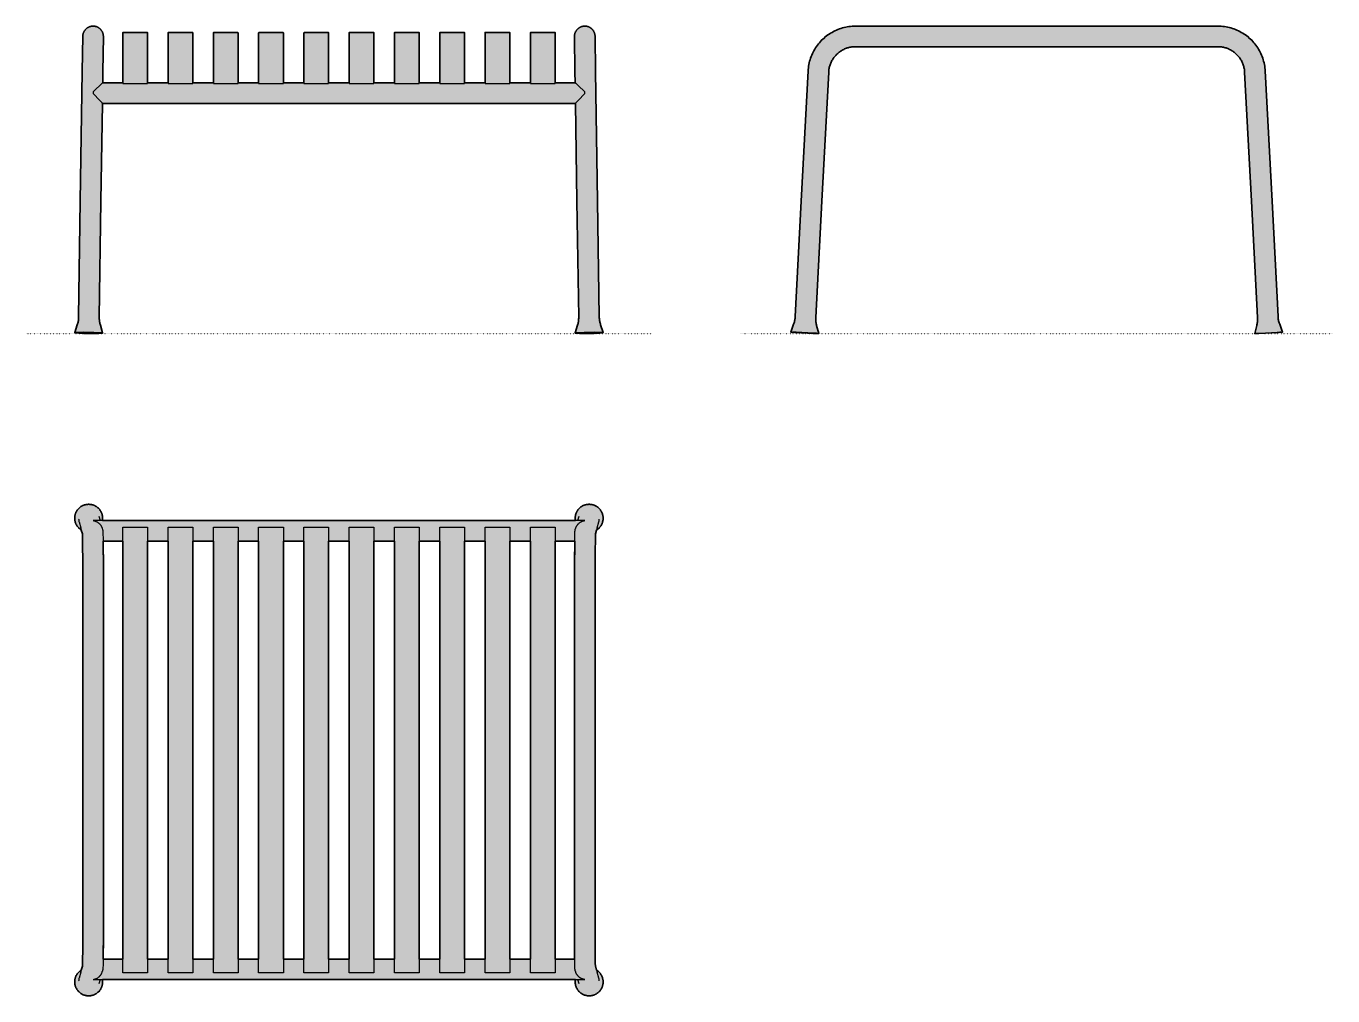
# Model space of a CAD drawing. Header units: millimetres. Extents: x 0 to 1587, y -805 to 373.
import ezdxf

# ---------------------------------------------------------------- set-up
doc = ezdxf.new("R2010")
doc.units = ezdxf.units.MM
doc.linetypes.add('Dots', pattern=[1, 0, -1])
doc.layers.add('Blocks', color=7, linetype='Continuous')
doc.layers.add('Blocks$Fill', color=7, linetype='Continuous', true_color=0xffffff)
for name, color, linetype, lineweight, true_color in [('Blocks$Inner', 7, 'Continuous', 25, 0x007f00), ('Blocks$Outline', 7, 'Continuous', 35, 0xff3f3f), ('Groud', 7, 'Dots', 25, 0x243775)]:
    doc.layers.add(name, color=color, linetype=linetype, lineweight=lineweight, true_color=true_color)

# ---------------------------------------------------------------- blocks, each defined once
blk = doc.blocks.new('Palissade Ottoman Top')
at = {"layer": 'Blocks$Fill'}
h = blk.add_hatch(color=256, dxfattribs=at)
h.paths.add_polyline_path([(23.9, 278.9), (24, 280.1), (24.1, 280.6), (24.1, 281.2), (24.1, 281.8), (24.1, 282.4), (24.1, 283), (24, 283.6), (23.9, 284.2), (23.8, 284.7), (23.7, 285.3), (23.6, 285.9), (23.4, 286.5), (23.2, 287), (23, 287.6), (22.8, 288.1), (22.6, 288.7), (22.3, 289.2), (22.1, 289.7), (21.8, 290.2), (21.5, 290.7), (21.2, 291.2), (20.8, 291.7), (20.5, 292.2), (20.1, 292.6), (19.7, 293.1), (19.3, 293.5), (18.9, 293.9), (18.4, 294.3), (18, 294.7), (17.5, 295), (17.1, 295.4), (16.6, 295.7), (16.1, 296), (15.6, 296.3), (15.1, 296.6), (14.5, 296.9), (14, 297.1), (13.5, 297.4), (12.9, 297.6), (12.4, 297.8), (11.8, 297.9), (11.2, 298.1), (10.7, 298.2), (10.1, 298.3), (9.5, 298.4), (8.9, 298.5), (8.3, 298.5), (7.7, 298.6), (7.2, 298.6), (6.6, 298.6), (6, 298.5), (5.4, 298.5), (4.8, 298.4), (4.2, 298.3), (3.7, 298.2), (3.1, 298.1), (2.5, 297.9), (2, 297.8), (1.4, 297.6), (0.9, 297.4), (0.3, 297.2), (-0.2, 296.9), (-0.7, 296.6), (-1.2, 296.4), (-1.7, 296.1), (-2.2, 295.8), (-2.7, 295.4), (-3.2, 295.1), (-3.6, 294.7), (-4.1, 294.3), (-4.5, 293.9), (-4.9, 293.5), (-5.3, 293.1), (-5.7, 292.7), (-6.1, 292.2), (-6.5, 291.7), (-6.8, 291.3), (-7.1, 290.8), (-7.4, 290.3), (-7.7, 289.8), (-8, 289.3), (-8.3, 288.7), (-8.5, 288.2), (-8.7, 287.7), (-8.9, 287.1), (-9.1, 286.5), (-9.2, 286), (-9.4, 285.4), (-9.5, 284.8), (-9.6, 284.3), (-9.7, 283.7), (-9.7, 283.1), (-9.8, 282.5), (-9.8, 281.9), (-9.8, 281.3), (-9.8, 280.8), (-9.7, 280.2), (-9.7, 279.6), (-9.6, 279), (-9.5, 278.4), (-9.4, 277.9), (-9.2, 277.3), (-9.1, 276.7), (-8.9, 276.2), (-8.7, 275.6), (-8.5, 275.1), (-8.3, 274.6), (-8, 274), (-7.7, 273.5), (-7.4, 273), (-7.1, 272.5), (-6.8, 272), (-6.5, 271.5), (-6.1, 271.1), (-5.7, 270.6), (-5.3, 270.2), (-4.9, 269.8), (-4.5, 269.3), (-4.1, 269), (-3.7, 268.6), (-3.2, 268.2), (-2.7, 267.9), (-2.2, 267.5), (-1.8, 267.2), (-0.5, 262.7), (-0.3, 258.8), (0, -220.1), (-0.4, -261.7), (-0.5, -262.7), (-1.8, -267.2), (-2.7, -267.9), (-3.2, -268.2), (-3.7, -268.6), (-4.1, -269), (-4.5, -269.3), (-4.9, -269.8), (-5.3, -270.2), (-5.7, -270.6), (-6.1, -271.1), (-6.5, -271.5), (-6.8, -272), (-7.1, -272.5), (-7.4, -273), (-7.7, -273.5), (-8, -274), (-8.3, -274.6), (-8.5, -275.1), (-8.7, -275.6), (-8.9, -276.2), (-9.1, -276.7), (-9.2, -277.3), (-9.4, -277.9), (-9.5, -278.4), (-9.6, -279), (-9.7, -279.6), (-9.7, -280.2), (-9.8, -280.8), (-9.8, -281.3), (-9.8, -281.9), (-9.8, -282.5), (-9.7, -283.1), (-9.7, -283.7), (-9.6, -284.3), (-9.5, -284.8), (-9.4, -285.4), (-9.2, -286), (-9.1, -286.5), (-8.9, -287.1), (-8.7, -287.7), (-8.5, -288.2), (-8.3, -288.7), (-8, -289.3), (-7.7, -289.8), (-7.4, -290.3), (-7.1, -290.8), (-6.8, -291.3), (-6.5, -291.7), (-6.1, -292.2), (-5.7, -292.7), (-5.3, -293.1), (-4.9, -293.5), (-4.5, -293.9), (-4.1, -294.3), (-3.6, -294.7), (-3.2, -295.1), (-2.7, -295.4), (-2.2, -295.8), (-1.7, -296.1), (-1.2, -296.4), (-0.7, -296.6), (-0.2, -296.9), (0.3, -297.2), (0.9, -297.4), (1.4, -297.6), (2, -297.8), (2.5, -297.9), (3.1, -298.1), (3.7, -298.2), (4.2, -298.3), (4.8, -298.4), (5.4, -298.5), (6, -298.5), (6.6, -298.6), (7.2, -298.6), (7.7, -298.6), (8.3, -298.5), (8.9, -298.5), (9.5, -298.4), (10.1, -298.3), (10.7, -298.2), (11.2, -298.1), (11.8, -297.9), (12.4, -297.8), (12.9, -297.6), (13.5, -297.4), (14, -297.1), (14.5, -296.9), (15.1, -296.6), (15.6, -296.3), (16.1, -296), (16.6, -295.7), (17.1, -295.4), (17.5, -295), (18, -294.7), (18.4, -294.3), (18.9, -293.9), (19.3, -293.5), (19.7, -293.1), (20.1, -292.6), (20.5, -292.2), (20.8, -291.7), (21.2, -291.2), (21.5, -290.7), (21.8, -290.2), (22.1, -289.7), (22.3, -289.2), (22.6, -288.7), (22.8, -288.1), (23, -287.6), (23.2, -287), (23.4, -286.5), (23.6, -285.9), (23.7, -285.3), (23.8, -284.7), (23.9, -284.2), (24, -283.6), (24.1, -283), (24.1, -282.4), (24.1, -281.8), (24.1, -281.2), (24.1, -280.6), (24, -280.1), (24, -279.5), (23.9, -278.9), (598.1, -278.9), (598, -280.1), (597.9, -280.6), (597.9, -281.2), (597.9, -281.8), (597.9, -282.4), (597.9, -283), (598, -283.6), (598.1, -284.2), (598.2, -284.7), (598.3, -285.3), (598.4, -285.9), (598.6, -286.5), (598.8, -287), (599, -287.6), (599.2, -288.1), (599.4, -288.7), (599.7, -289.2), (599.9, -289.7), (600.2, -290.2), (600.5, -290.7), (600.8, -291.2), (601.2, -291.7), (601.5, -292.2), (601.9, -292.6), (602.3, -293.1), (602.7, -293.5), (603.1, -293.9), (603.6, -294.3), (604, -294.7), (604.5, -295), (604.9, -295.4), (605.4, -295.7), (605.9, -296), (606.4, -296.3), (606.9, -296.6), (607.5, -296.9), (608, -297.1), (608.5, -297.4), (609.1, -297.6), (609.6, -297.8), (610.2, -297.9), (610.8, -298.1), (611.3, -298.2), (611.9, -298.3), (612.5, -298.4), (613.1, -298.5), (613.7, -298.5), (614.3, -298.6), (614.8, -298.6), (615.4, -298.6), (616, -298.5), (616.6, -298.5), (617.2, -298.4), (617.8, -298.3), (618.3, -298.2), (618.9, -298.1), (619.5, -297.9), (620, -297.8), (620.6, -297.6), (621.1, -297.4), (621.7, -297.2), (622.2, -296.9), (622.7, -296.6), (623.2, -296.4), (623.7, -296.1), (624.2, -295.8), (624.7, -295.4), (625.2, -295.1), (625.6, -294.7), (626.1, -294.3), (626.5, -293.9), (626.9, -293.5), (627.3, -293.1), (627.7, -292.7), (628.1, -292.2), (628.5, -291.7), (628.8, -291.3), (629.1, -290.8), (629.4, -290.3), (629.7, -289.8), (630, -289.3), (630.3, -288.7), (630.5, -288.2), (630.7, -287.7), (630.9, -287.1), (631.1, -286.5), (631.2, -286), (631.4, -285.4), (631.5, -284.8), (631.6, -284.3), (631.7, -283.7), (631.7, -283.1), (631.8, -282.5), (631.8, -281.9), (631.8, -281.3), (631.8, -280.8), (631.7, -280.2), (631.7, -279.6), (631.6, -279), (631.5, -278.4), (631.4, -277.9), (631.2, -277.3), (631.1, -276.7), (630.9, -276.2), (630.7, -275.6), (630.5, -275.1), (630.3, -274.6), (630, -274), (629.7, -273.5), (629.4, -273), (629.1, -272.5), (628.8, -272), (628.5, -271.5), (628.1, -271.1), (627.7, -270.6), (627.3, -270.2), (626.9, -269.8), (626.5, -269.3), (626.1, -269), (625.7, -268.6), (625.2, -268.2), (624.7, -267.9), (624.2, -267.5), (623.8, -267.2), (622.5, -262.7), (622.3, -258.8), (622, 220.1), (622.4, 261.7), (622.5, 262.7), (623.8, 267.2), (624.7, 267.9), (625.2, 268.2), (625.7, 268.6), (626.1, 269), (626.5, 269.3), (626.9, 269.8), (627.3, 270.2), (627.7, 270.6), (628.1, 271.1), (628.5, 271.5), (628.8, 272), (629.1, 272.5), (629.4, 273), (629.7, 273.5), (630, 274), (630.3, 274.6), (630.5, 275.1), (630.7, 275.6), (630.9, 276.2), (631.1, 276.7), (631.2, 277.3), (631.4, 277.9), (631.5, 278.4), (631.6, 279), (631.7, 279.6), (631.7, 280.2), (631.8, 280.8), (631.8, 281.3), (631.8, 281.9), (631.8, 282.5), (631.7, 283.1), (631.7, 283.7), (631.6, 284.3), (631.5, 284.8), (631.4, 285.4), (631.2, 286), (631.1, 286.5), (630.9, 287.1), (630.7, 287.7), (630.5, 288.2), (630.3, 288.7), (630, 289.3), (629.7, 289.8), (629.4, 290.3), (629.1, 290.8), (628.8, 291.3), (628.5, 291.7), (628.1, 292.2), (627.7, 292.7), (627.3, 293.1), (626.9, 293.5), (626.5, 293.9), (626.1, 294.3), (625.6, 294.7), (625.2, 295.1), (624.7, 295.4), (624.2, 295.8), (623.7, 296.1), (623.2, 296.4), (622.7, 296.6), (622.2, 296.9), (621.7, 297.2), (621.1, 297.4), (620.6, 297.6), (620, 297.8), (619.5, 297.9), (618.9, 298.1), (618.3, 298.2), (617.8, 298.3), (617.2, 298.4), (616.6, 298.5), (616, 298.5), (615.4, 298.6), (614.8, 298.6), (614.3, 298.6), (613.7, 298.5), (613.1, 298.5), (612.5, 298.4), (611.9, 298.3), (611.3, 298.2), (610.8, 298.1), (610.2, 297.9), (609.6, 297.8), (609.1, 297.6), (608.5, 297.4), (608, 297.1), (607.5, 296.9), (606.9, 296.6), (606.4, 296.3), (605.9, 296), (605.4, 295.7), (604.9, 295.4), (604.5, 295), (604, 294.7), (603.6, 294.3), (603.1, 293.9), (602.7, 293.5), (602.3, 293.1), (601.9, 292.6), (601.5, 292.2), (601.2, 291.7), (600.8, 291.2), (600.5, 290.7), (600.2, 290.2), (599.9, 289.7), (599.7, 289.2), (599.4, 288.7), (599.2, 288.1), (599, 287.6), (598.8, 287), (598.6, 286.5), (598.4, 285.9), (598.3, 285.3), (598.2, 284.7), (598.1, 284.2), (598, 283.6), (597.9, 283), (597.9, 282.4), (597.9, 281.8), (597.9, 281.2), (597.9, 280.6), (598, 280.1), (598, 279.5), (598.1, 278.9)], flags=0)
h.paths.add_polyline_path([(597.3, 253.9), (597.2, -253.9), (573.5, -253.9), (573.5, 253.9)], flags=0)
h.paths.add_polyline_path([(543.5, 253.9), (543.5, -253.9), (518.5, -253.9), (518.5, 253.9)], flags=0)
h.paths.add_polyline_path([(463.5, -253.9), (463.5, 253.9), (488.5, 253.9), (488.5, -253.9)], flags=0)
h.paths.add_polyline_path([(433.5, 253.9), (433.5, -253.9), (408.5, -253.9), (408.5, 253.9)], flags=0)
h.paths.add_polyline_path([(378.5, 253.9), (378.5, -253.9), (353.5, -253.9), (353.5, 253.9)], flags=0)
h.paths.add_polyline_path([(323.5, -253.9), (298.5, -253.9), (298.5, -220.1), (298.5, 253.9), (323.5, 253.9)], flags=0)
h.paths.add_polyline_path([(268.5, -253.9), (243.5, -253.9), (243.5, -220.1), (243.5, 253.9), (268.5, 253.9)], flags=0)
h.paths.add_polyline_path([(213.5, 253.9), (213.5, -253.9), (188.5, -253.9), (188.5, -220.1), (188.5, 253.9)], flags=0)
h.paths.add_polyline_path([(158.5, -253.9), (133.5, -253.9), (133.5, -220.1), (133.5, 253.9), (158.5, 253.9)], flags=0)
h.paths.add_polyline_path([(78.5, -220.1), (78.5, 253.9), (103.5, 253.9), (103.5, -253.9), (78.5, -253.9)], flags=0)
h.paths.add_polyline_path([(24.7, -253.9), (24.8, 253.9), (48.5, 253.9), (48.5, -253.9)], flags=0)
at = {"layer": 'Blocks$Inner'}
for p, q in [((-0.5, 262.7), (-2.5, 269.8)), ((19.5, 284.1), (20.9, 278.9)), ((601.1, 278.9), (602.5, 284.1)), ((624.5, 269.8), (622.5, 262.7)), ((24.8, 253.9), (48.5, 253.9)), ((78.5, 253.9), (103.5, 253.9)), ((133.5, 253.9), (158.5, 253.9)), ((188.5, 253.9), (213.5, 253.9)), ((243.5, 253.9), (268.5, 253.9)), ((298.5, 253.9), (323.5, 253.9)), ((353.5, 253.9), (378.5, 253.9)), ((408.5, 253.9), (433.5, 253.9)), ((463.5, 253.9), (488.5, 253.9)), ((518.5, 253.9), (543.5, 253.9)), ((573.5, 253.9), (597.3, 253.9)), ((-2.5, -269.8), (-0.5, -262.7)), ((24.7, -253.9), (48.5, -253.9)), ((78.5, -253.9), (103.5, -253.9)), ((133.5, -253.9), (158.5, -253.9)), ((188.5, -253.9), (213.5, -253.9)), ((243.5, -253.9), (268.5, -253.9)), ((298.5, -253.9), (323.5, -253.9)), ((353.5, -253.9), (378.5, -253.9)), ((408.5, -253.9), (433.5, -253.9)), ((463.5, -253.9), (488.5, -253.9)), ((518.5, -253.9), (543.5, -253.9)), ((573.5, -253.9), (597.2, -253.9)), ((622.5, -262.7), (624.5, -269.8)), ((20.9, -278.9), (19.5, -284.1)), ((602.5, -284.1), (601.1, -278.9))]:
    blk.add_line(p, q, dxfattribs=at)
for points in [[(23.9, 278.9), (24, 279.5), (24, 280.1), (24.1, 280.6), (24.1, 281.2), (24.1, 281.8), (24.1, 282.4), (24.1, 283), (24, 283.6), (23.9, 284.2), (23.8, 284.7), (23.7, 285.3), (23.6, 285.9), (23.4, 286.5), (23.2, 287), (23, 287.6), (22.8, 288.1), (22.6, 288.7), (22.3, 289.2), (22.1, 289.7), (21.8, 290.2), (21.5, 290.7), (21.2, 291.2), (20.8, 291.7), (20.5, 292.2), (20.1, 292.6), (19.7, 293.1), (19.3, 293.5), (18.9, 293.9), (18.4, 294.3), (18, 294.7), (17.5, 295), (17.1, 295.4), (16.6, 295.7), (16.1, 296), (15.6, 296.3), (15.1, 296.6), (14.5, 296.9), (14, 297.1), (13.5, 297.4), (12.9, 297.6), (12.4, 297.8), (11.8, 297.9), (11.2, 298.1), (10.7, 298.2), (10.1, 298.3), (9.5, 298.4), (8.9, 298.5), (8.3, 298.5), (7.7, 298.6), (7.2, 298.6), (6.6, 298.6), (6, 298.5), (5.4, 298.5), (4.8, 298.4), (4.2, 298.3), (3.7, 298.2), (3.1, 298.1), (2.5, 297.9), (2, 297.8), (1.4, 297.6), (0.9, 297.4), (0.3, 297.2), (-0.2, 296.9), (-0.7, 296.6), (-1.2, 296.4), (-1.7, 296.1), (-2.2, 295.8), (-2.7, 295.4), (-3.2, 295.1), (-3.6, 294.7), (-4.1, 294.3), (-4.5, 293.9), (-4.9, 293.5), (-5.3, 293.1), (-5.7, 292.7), (-6.1, 292.2), (-6.5, 291.7), (-6.8, 291.3), (-7.1, 290.8), (-7.4, 290.3), (-7.7, 289.8), (-8, 289.3), (-8.3, 288.7), (-8.5, 288.2), (-8.7, 287.7), (-8.9, 287.1), (-9.1, 286.5), (-9.2, 286), (-9.4, 285.4), (-9.5, 284.8), (-9.6, 284.3), (-9.7, 283.7), (-9.7, 283.1), (-9.8, 282.5), (-9.8, 281.9), (-9.8, 281.3), (-9.8, 280.8), (-9.7, 280.2), (-9.7, 279.6), (-9.6, 279), (-9.5, 278.4), (-9.4, 277.9), (-9.2, 277.3), (-9.1, 276.7), (-8.9, 276.2), (-8.7, 275.6), (-8.5, 275.1), (-8.3, 274.6), (-8, 274), (-7.7, 273.5), (-7.4, 273), (-7.1, 272.5), (-6.8, 272), (-6.5, 271.5), (-6.1, 271.1), (-5.7, 270.6), (-5.3, 270.2), (-4.9, 269.8), (-4.5, 269.3), (-4.1, 269), (-3.7, 268.6), (-3.2, 268.2), (-2.7, 267.9), (-2.2, 267.5), (-1.8, 267.2)], [(623.8, 267.2), (624.2, 267.5), (624.7, 267.9), (625.2, 268.2), (625.7, 268.6), (626.1, 269), (626.5, 269.3), (626.9, 269.8), (627.3, 270.2), (627.7, 270.6), (628.1, 271.1), (628.5, 271.5), (628.8, 272), (629.1, 272.5), (629.4, 273), (629.7, 273.5), (630, 274), (630.3, 274.6), (630.5, 275.1), (630.7, 275.6), (630.9, 276.2), (631.1, 276.7), (631.2, 277.3), (631.4, 277.9), (631.5, 278.4), (631.6, 279), (631.7, 279.6), (631.7, 280.2), (631.8, 280.8), (631.8, 281.3), (631.8, 281.9), (631.8, 282.5), (631.7, 283.1), (631.7, 283.7), (631.6, 284.3), (631.5, 284.8), (631.4, 285.4), (631.2, 286), (631.1, 286.5), (630.9, 287.1), (630.7, 287.7), (630.5, 288.2), (630.3, 288.7), (630, 289.3), (629.7, 289.8), (629.4, 290.3), (629.1, 290.8), (628.8, 291.3), (628.5, 291.7), (628.1, 292.2), (627.7, 292.7), (627.3, 293.1), (626.9, 293.5), (626.5, 293.9), (626.1, 294.3), (625.6, 294.7), (625.2, 295.1), (624.7, 295.4), (624.2, 295.8), (623.7, 296.1), (623.2, 296.4), (622.7, 296.6), (622.2, 296.9), (621.7, 297.2), (621.1, 297.4), (620.6, 297.6), (620, 297.8), (619.5, 297.9), (618.9, 298.1), (618.3, 298.2), (617.8, 298.3), (617.2, 298.4), (616.6, 298.5), (616, 298.5), (615.4, 298.6), (614.8, 298.6), (614.3, 298.6), (613.7, 298.5), (613.1, 298.5), (612.5, 298.4), (611.9, 298.3), (611.3, 298.2), (610.8, 298.1), (610.2, 297.9), (609.6, 297.8), (609.1, 297.6), (608.5, 297.4), (608, 297.1), (607.5, 296.9), (606.9, 296.6), (606.4, 296.3), (605.9, 296), (605.4, 295.7), (604.9, 295.4), (604.5, 295), (604, 294.7), (603.6, 294.3), (603.1, 293.9), (602.7, 293.5), (602.3, 293.1), (601.9, 292.6), (601.5, 292.2), (601.2, 291.7), (600.8, 291.2), (600.5, 290.7), (600.2, 290.2), (599.9, 289.7), (599.7, 289.2), (599.4, 288.7), (599.2, 288.1), (599, 287.6), (598.8, 287), (598.6, 286.5), (598.4, 285.9), (598.3, 285.3), (598.2, 284.7), (598.1, 284.2), (598, 283.6), (597.9, 283), (597.9, 282.4), (597.9, 281.8), (597.9, 281.2), (597.9, 280.6), (598, 280.1), (598, 279.5), (598.1, 278.9)], [(-5.1, 280.4), (-5, 280), (-5, 279.6), (-5, 279.2), (-4.9, 278.8), (-4.9, 278.4), (-4.8, 278), (-4.7, 277.6), (-4.6, 277.2), (-2.5, 269.9)], [(598.1, 268.5), (598.3, 269.2), (598.5, 269.6), (598.6, 270), (598.8, 270.5), (599, 270.9), (599.1, 271.3), (599.4, 271.7), (599.6, 272.1), (599.8, 272.5), (600.1, 272.9), (600.3, 273.3), (600.6, 273.6), (600.9, 274), (601.2, 274.3), (601.5, 274.7), (601.8, 275), (602.1, 275.3), (602.5, 275.6), (602.8, 275.9), (603.2, 276.2), (603.6, 276.5), (604, 276.7), (604.3, 277), (604.7, 277.2), (605.1, 277.4), (605.6, 277.6), (606, 277.8), (606.4, 278), (606.8, 278.1), (607.3, 278.3), (607.7, 278.4), (608.1, 278.5), (608.6, 278.6), (609, 278.7), (609.5, 278.8), (609.5, 278.9), (12.5, 278.9), (12.5, 278.8), (13, 278.7), (13.4, 278.6), (13.9, 278.5), (14.3, 278.4), (14.7, 278.3), (15.2, 278.1), (15.6, 278), (16, 277.8), (16.4, 277.6), (16.9, 277.4), (17.3, 277.2), (17.7, 277), (18, 276.7), (18.4, 276.5), (18.8, 276.2), (19.2, 275.9), (19.5, 275.6), (19.9, 275.3), (20.2, 275), (20.5, 274.7), (20.8, 274.3), (21.1, 274), (21.4, 273.6), (21.7, 273.3), (21.9, 272.9), (22.2, 272.5), (22.4, 272.1), (22.6, 271.7), (22.9, 271.3), (23, 270.9), (23.2, 270.5), (23.4, 270), (23.5, 269.6), (23.7, 269.2), (23.9, 268.5)], [(624.5, 269.9), (626.6, 277.2), (626.7, 277.6), (626.8, 278), (626.9, 278.4), (626.9, 278.8), (627, 279.2), (627, 279.6), (627, 280), (627.1, 280.4)], [(-0.5, -263.3), (-0.5, -263.3), (-0.4, -261.7), (0, -236), (0, -220.1), (0, 220.1), (-0.3, 258.8), (-0.5, 262.6), (-0.5, 263.3), (-0.5, 263.3), (-0.5, 263.3)], [(23.9, 268.4), (24, 268.2), (24, 267.9), (24.1, 267.7), (24.1, 267.5), (24.2, 267), (24.3, 266.5), (24.4, 266), (24.4, 265.4), (24.5, 264.1), (24.7, 255.4), (25, 220.1), (25, -220.1), (24.6, -261.9), (24.5, -264.1), (24.4, -265.4), (24.4, -266), (24.3, -266.5), (24.2, -267), (24.1, -267.5), (24.1, -267.7), (24, -267.9), (24, -268.2), (23.9, -268.4)], [(598.1, -268.4), (598, -268.2), (598, -267.9), (597.9, -267.7), (597.9, -267.5), (597.8, -267), (597.7, -266.5), (597.6, -266), (597.6, -265.4), (597.5, -264.1), (597.3, -255.4), (597, -220.1), (597, 220.1), (597.4, 261.9), (597.5, 264.1), (597.6, 265.4), (597.6, 266), (597.7, 266.5), (597.8, 267), (597.9, 267.5), (597.9, 267.7), (598, 267.9), (598, 268.2), (598.1, 268.4)], [(622.5, 263.3), (622.5, 263.3), (622.4, 261.7), (622, 236), (622, 220.1), (622, -220.1), (622.3, -258.8), (622.5, -262.6), (622.5, -263.3), (622.5, -263.3), (622.5, -263.3)], [(-1.8, -267.2), (-2.2, -267.5), (-2.7, -267.9), (-3.2, -268.2), (-3.7, -268.6), (-4.1, -269), (-4.5, -269.3), (-4.9, -269.8), (-5.3, -270.2), (-5.7, -270.6), (-6.1, -271.1), (-6.5, -271.5), (-6.8, -272), (-7.1, -272.5), (-7.4, -273), (-7.7, -273.5), (-8, -274), (-8.3, -274.6), (-8.5, -275.1), (-8.7, -275.6), (-8.9, -276.2), (-9.1, -276.7), (-9.2, -277.3), (-9.4, -277.9), (-9.5, -278.4), (-9.6, -279), (-9.7, -279.6), (-9.7, -280.2), (-9.8, -280.8), (-9.8, -281.3), (-9.8, -281.9), (-9.8, -282.5), (-9.7, -283.1), (-9.7, -283.7), (-9.6, -284.3), (-9.5, -284.8), (-9.4, -285.4), (-9.2, -286), (-9.1, -286.5), (-8.9, -287.1), (-8.7, -287.7), (-8.5, -288.2), (-8.3, -288.7), (-8, -289.3), (-7.7, -289.8), (-7.4, -290.3), (-7.1, -290.8), (-6.8, -291.3), (-6.5, -291.7), (-6.1, -292.2), (-5.7, -292.7), (-5.3, -293.1), (-4.9, -293.5), (-4.5, -293.9), (-4.1, -294.3), (-3.6, -294.7), (-3.2, -295.1), (-2.7, -295.4), (-2.2, -295.8), (-1.7, -296.1), (-1.2, -296.4), (-0.7, -296.6), (-0.2, -296.9), (0.3, -297.2), (0.9, -297.4), (1.4, -297.6), (2, -297.8), (2.5, -297.9), (3.1, -298.1), (3.7, -298.2), (4.2, -298.3), (4.8, -298.4), (5.4, -298.5), (6, -298.5), (6.6, -298.6), (7.2, -298.6), (7.7, -298.6), (8.3, -298.5), (8.9, -298.5), (9.5, -298.4), (10.1, -298.3), (10.7, -298.2), (11.2, -298.1), (11.8, -297.9), (12.4, -297.8), (12.9, -297.6), (13.5, -297.4), (14, -297.1), (14.5, -296.9), (15.1, -296.6), (15.6, -296.3), (16.1, -296), (16.6, -295.7), (17.1, -295.4), (17.5, -295), (18, -294.7), (18.4, -294.3), (18.9, -293.9), (19.3, -293.5), (19.7, -293.1), (20.1, -292.6), (20.5, -292.2), (20.8, -291.7), (21.2, -291.2), (21.5, -290.7), (21.8, -290.2), (22.1, -289.7), (22.3, -289.2), (22.6, -288.7), (22.8, -288.1), (23, -287.6), (23.2, -287), (23.4, -286.5), (23.6, -285.9), (23.7, -285.3), (23.8, -284.7), (23.9, -284.2), (24, -283.6), (24.1, -283), (24.1, -282.4), (24.1, -281.8), (24.1, -281.2), (24.1, -280.6), (24, -280.1), (24, -279.5), (23.9, -278.9)], [(12.5, -278.8), (12.5, -278.9), (609.5, -278.9), (609.5, -278.8), (609, -278.7), (608.6, -278.6), (608.1, -278.5), (607.7, -278.4), (607.3, -278.3), (606.8, -278.1), (606.4, -278), (606, -277.8), (605.6, -277.6), (605.1, -277.4), (604.7, -277.2), (604.3, -277), (604, -276.7), (603.6, -276.5), (603.2, -276.2), (602.8, -275.9), (602.5, -275.6), (602.1, -275.3), (601.8, -275), (601.5, -274.7), (601.2, -274.3), (600.9, -274), (600.6, -273.6), (600.3, -273.3), (600.1, -272.9), (599.8, -272.5), (599.6, -272.1), (599.4, -271.7), (599.1, -271.3), (599, -270.9), (598.8, -270.5), (598.6, -270), (598.5, -269.6), (598.3, -269.2), (598.1, -268.5)], [(12.5, -278.8), (13, -278.7), (13.4, -278.6), (13.9, -278.5), (14.3, -278.4), (14.7, -278.3), (15.2, -278.1), (15.6, -278), (16, -277.8), (16.4, -277.6), (16.9, -277.4), (17.3, -277.2), (17.7, -277), (18, -276.7), (18.4, -276.5), (18.8, -276.2), (19.2, -275.9), (19.5, -275.6), (19.9, -275.3), (20.2, -275), (20.5, -274.7), (20.8, -274.3), (21.1, -274), (21.4, -273.6), (21.7, -273.3), (21.9, -272.9), (22.2, -272.5), (22.4, -272.1), (22.6, -271.7), (22.9, -271.3), (23, -270.9), (23.2, -270.5), (23.4, -270), (23.5, -269.6), (23.7, -269.2), (23.9, -268.5)], [(598.1, -278.9), (598, -279.5), (598, -280.1), (597.9, -280.6), (597.9, -281.2), (597.9, -281.8), (597.9, -282.4), (597.9, -283), (598, -283.6), (598.1, -284.2), (598.2, -284.7), (598.3, -285.3), (598.4, -285.9), (598.6, -286.5), (598.8, -287), (599, -287.6), (599.2, -288.1), (599.4, -288.7), (599.7, -289.2), (599.9, -289.7), (600.2, -290.2), (600.5, -290.7), (600.8, -291.2), (601.2, -291.7), (601.5, -292.2), (601.9, -292.6), (602.3, -293.1), (602.7, -293.5), (603.1, -293.9), (603.6, -294.3), (604, -294.7), (604.5, -295), (604.9, -295.4), (605.4, -295.7), (605.9, -296), (606.4, -296.3), (606.9, -296.6), (607.5, -296.9), (608, -297.1), (608.5, -297.4), (609.1, -297.6), (609.6, -297.8), (610.2, -297.9), (610.8, -298.1), (611.3, -298.2), (611.9, -298.3), (612.5, -298.4), (613.1, -298.5), (613.7, -298.5), (614.3, -298.6), (614.8, -298.6), (615.4, -298.6), (616, -298.5), (616.6, -298.5), (617.2, -298.4), (617.8, -298.3), (618.3, -298.2), (618.9, -298.1), (619.5, -297.9), (620, -297.8), (620.6, -297.6), (621.1, -297.4), (621.7, -297.2), (622.2, -296.9), (622.7, -296.6), (623.2, -296.4), (623.7, -296.1), (624.2, -295.8), (624.7, -295.4), (625.2, -295.1), (625.6, -294.7), (626.1, -294.3), (626.5, -293.9), (626.9, -293.5), (627.3, -293.1), (627.7, -292.7), (628.1, -292.2), (628.5, -291.7), (628.8, -291.3), (629.1, -290.8), (629.4, -290.3), (629.7, -289.8), (630, -289.3), (630.3, -288.7), (630.5, -288.2), (630.7, -287.7), (630.9, -287.1), (631.1, -286.5), (631.2, -286), (631.4, -285.4), (631.5, -284.8), (631.6, -284.3), (631.7, -283.7), (631.7, -283.1), (631.8, -282.5), (631.8, -281.9), (631.8, -281.3), (631.8, -280.8), (631.7, -280.2), (631.7, -279.6), (631.6, -279), (631.5, -278.4), (631.4, -277.9), (631.2, -277.3), (631.1, -276.7), (630.9, -276.2), (630.7, -275.6), (630.5, -275.1), (630.3, -274.6), (630, -274), (629.7, -273.5), (629.4, -273), (629.1, -272.5), (628.8, -272), (628.5, -271.5), (628.1, -271.1), (627.7, -270.6), (627.3, -270.2), (626.9, -269.8), (626.5, -269.3), (626.1, -269), (625.7, -268.6), (625.2, -268.2), (624.7, -267.9), (624.2, -267.5), (623.8, -267.2)], [(-2.5, -269.9), (-4.6, -277.2), (-4.7, -277.6), (-4.8, -278), (-4.9, -278.4), (-4.9, -278.8), (-5, -279.2), (-5, -279.6), (-5, -280), (-5.1, -280.4)], [(627.1, -280.4), (627, -280), (627, -279.6), (627, -279.2), (626.9, -278.8), (626.9, -278.4), (626.8, -278), (626.7, -277.6), (626.6, -277.2), (624.5, -269.9)]]:
    blk.add_lwpolyline(points, dxfattribs=at)
for points in [[(78.5, -220.1), (78.5, -270), (78.5, -270.8), (48.5, -270.8), (48.5, -270), (48.5, -220.1), (48.5, 220.1), (48.5, 270), (48.5, 270.8), (78.5, 270.8), (78.5, 270), (78.5, 220.1)], [(133.5, -220.1), (133.5, -270), (133.5, -270.8), (103.5, -270.8), (103.5, -270), (103.5, -220.1), (103.5, 220.1), (103.5, 270), (103.5, 270.8), (133.5, 270.8), (133.5, 270), (133.5, 220.1)], [(188.5, -220.1), (188.5, -270), (188.5, -270.8), (158.5, -270.8), (158.5, -270), (158.5, -220.1), (158.5, 220.1), (158.5, 270), (158.5, 270.8), (188.5, 270.8), (188.5, 270), (188.5, 220.1)], [(243.5, -220.1), (243.5, -270), (243.5, -270.8), (213.5, -270.8), (213.5, -270), (213.5, -220.1), (213.5, 220.1), (213.5, 270), (213.5, 270.8), (243.5, 270.8), (243.5, 270), (243.5, 220.1)], [(298.5, -220.1), (298.5, -270), (298.5, -270.8), (268.5, -270.8), (268.5, -270), (268.5, -220.1), (268.5, 220.1), (268.5, 270), (268.5, 270.8), (298.5, 270.8), (298.5, 270), (298.5, 220.1)], [(353.5, -270.8), (323.5, -270.8), (323.5, -270), (323.5, -220.1), (323.5, 220.1), (323.5, 270), (323.5, 270.8), (353.5, 270.8), (353.5, 270), (353.5, 220.1), (353.5, -220.1), (353.5, -270)], [(408.5, -270.8), (378.5, -270.8), (378.5, -270), (378.5, -220.1), (378.5, 220.1), (378.5, 270), (378.5, 270.8), (408.5, 270.8), (408.5, 270), (408.5, 220.1), (408.5, -220.1), (408.5, -270)], [(463.5, -270.8), (433.5, -270.8), (433.5, -270), (433.5, -220.1), (433.5, 220.1), (433.5, 270), (433.5, 270.8), (463.5, 270.8), (463.5, 270), (463.5, 220.1), (463.5, -220.1), (463.5, -270)], [(518.5, -270.8), (488.5, -270.8), (488.5, -270), (488.5, -220.1), (488.5, 220.1), (488.5, 270), (488.5, 270.8), (518.5, 270.8), (518.5, 270), (518.5, 220.1), (518.5, -220.1), (518.5, -270)], [(573.5, -270.8), (543.5, -270.8), (543.5, -270), (543.5, -220.1), (543.5, 220.1), (543.5, 270), (543.5, 270.8), (573.5, 270.8), (573.5, 270), (573.5, 220.1), (573.5, -220.1), (573.5, -270)]]:
    blk.add_lwpolyline(points, close=True, dxfattribs=at)
at = {"layer": 'Blocks$Outline'}
for points in [[(23.9, 278.9), (24, 279.5), (24, 280.1), (24.1, 280.6), (24.1, 281.2), (24.1, 281.8), (24.1, 282.4), (24.1, 283), (24, 283.6), (23.9, 284.2), (23.8, 284.7), (23.7, 285.3), (23.6, 285.9), (23.4, 286.5), (23.2, 287), (23, 287.6), (22.8, 288.1), (22.6, 288.7), (22.3, 289.2), (22.1, 289.7), (21.8, 290.2), (21.5, 290.7), (21.2, 291.2), (20.8, 291.7), (20.5, 292.2), (20.1, 292.6), (19.7, 293.1), (19.3, 293.5), (18.9, 293.9), (18.4, 294.3), (18, 294.7), (17.5, 295), (17.1, 295.4), (16.6, 295.7), (16.1, 296), (15.6, 296.3), (15.1, 296.6), (14.5, 296.9), (14, 297.1), (13.5, 297.4), (12.9, 297.6), (12.4, 297.8), (11.8, 297.9), (11.2, 298.1), (10.7, 298.2), (10.1, 298.3), (9.5, 298.4), (8.9, 298.5), (8.3, 298.5), (7.7, 298.6), (7.2, 298.6), (6.6, 298.6), (6, 298.5), (5.4, 298.5), (4.8, 298.4), (4.2, 298.3), (3.7, 298.2), (3.1, 298.1), (2.5, 297.9), (2, 297.8), (1.4, 297.6), (0.9, 297.4), (0.3, 297.2), (-0.2, 296.9), (-0.7, 296.6), (-1.2, 296.4), (-1.7, 296.1), (-2.2, 295.8), (-2.7, 295.4), (-3.2, 295.1), (-3.6, 294.7), (-4.1, 294.3), (-4.5, 293.9), (-4.9, 293.5), (-5.3, 293.1), (-5.7, 292.7), (-6.1, 292.2), (-6.5, 291.7), (-6.8, 291.3), (-7.1, 290.8), (-7.4, 290.3), (-7.7, 289.8), (-8, 289.3), (-8.3, 288.7), (-8.5, 288.2), (-8.7, 287.7), (-8.9, 287.1), (-9.1, 286.5), (-9.2, 286), (-9.4, 285.4), (-9.5, 284.8), (-9.6, 284.3), (-9.7, 283.7), (-9.7, 283.1), (-9.8, 282.5), (-9.8, 281.9), (-9.8, 281.3), (-9.8, 280.8), (-9.7, 280.2), (-9.7, 279.6), (-9.6, 279), (-9.5, 278.4), (-9.4, 277.9), (-9.2, 277.3), (-9.1, 276.7), (-8.9, 276.2), (-8.7, 275.6), (-8.5, 275.1), (-8.3, 274.6), (-8, 274), (-7.7, 273.5), (-7.4, 273), (-7.1, 272.5), (-6.8, 272), (-6.5, 271.5), (-6.1, 271.1), (-5.7, 270.6), (-5.3, 270.2), (-4.9, 269.8), (-4.5, 269.3), (-4.1, 269), (-3.7, 268.6), (-3.2, 268.2), (-2.7, 267.9), (-2.2, 267.5), (-1.8, 267.2)], [(623.8, 267.2), (624.2, 267.5), (624.7, 267.9), (625.2, 268.2), (625.7, 268.6), (626.1, 269), (626.5, 269.3), (626.9, 269.8), (627.3, 270.2), (627.7, 270.6), (628.1, 271.1), (628.5, 271.5), (628.8, 272), (629.1, 272.5), (629.4, 273), (629.7, 273.5), (630, 274), (630.3, 274.6), (630.5, 275.1), (630.7, 275.6), (630.9, 276.2), (631.1, 276.7), (631.2, 277.3), (631.4, 277.9), (631.5, 278.4), (631.6, 279), (631.7, 279.6), (631.7, 280.2), (631.8, 280.8), (631.8, 281.3), (631.8, 281.9), (631.8, 282.5), (631.7, 283.1), (631.7, 283.7), (631.6, 284.3), (631.5, 284.8), (631.4, 285.4), (631.2, 286), (631.1, 286.5), (630.9, 287.1), (630.7, 287.7), (630.5, 288.2), (630.3, 288.7), (630, 289.3), (629.7, 289.8), (629.4, 290.3), (629.1, 290.8), (628.8, 291.3), (628.5, 291.7), (628.1, 292.2), (627.7, 292.7), (627.3, 293.1), (626.9, 293.5), (626.5, 293.9), (626.1, 294.3), (625.6, 294.7), (625.2, 295.1), (624.7, 295.4), (624.2, 295.8), (623.7, 296.1), (623.2, 296.4), (622.7, 296.6), (622.2, 296.9), (621.7, 297.2), (621.1, 297.4), (620.6, 297.6), (620, 297.8), (619.5, 297.9), (618.9, 298.1), (618.3, 298.2), (617.8, 298.3), (617.2, 298.4), (616.6, 298.5), (616, 298.5), (615.4, 298.6), (614.8, 298.6), (614.3, 298.6), (613.7, 298.5), (613.1, 298.5), (612.5, 298.4), (611.9, 298.3), (611.3, 298.2), (610.8, 298.1), (610.2, 297.9), (609.6, 297.8), (609.1, 297.6), (608.5, 297.4), (608, 297.1), (607.5, 296.9), (606.9, 296.6), (606.4, 296.3), (605.9, 296), (605.4, 295.7), (604.9, 295.4), (604.5, 295), (604, 294.7), (603.6, 294.3), (603.1, 293.9), (602.7, 293.5), (602.3, 293.1), (601.9, 292.6), (601.5, 292.2), (601.2, 291.7), (600.8, 291.2), (600.5, 290.7), (600.2, 290.2), (599.9, 289.7), (599.7, 289.2), (599.4, 288.7), (599.2, 288.1), (599, 287.6), (598.8, 287), (598.6, 286.5), (598.4, 285.9), (598.3, 285.3), (598.2, 284.7), (598.1, 284.2), (598, 283.6), (597.9, 283), (597.9, 282.4), (597.9, 281.8), (597.9, 281.2), (597.9, 280.6), (598, 280.1), (598, 279.5), (598.1, 278.9)], [(598.1, 278.9), (23.9, 278.9)], [(-1.8, 267.2), (-0.5, 262.7)], [(-0.5, 262.7), (-0.5, 262.6), (-0.3, 258.8), (0, 220.1), (0, -220.1), (0, -236), (-0.4, -261.7), (-0.5, -262.7)], [(24.7, -253.9), (25, -220.1), (25, 220.1), (24.8, 253.9)], [(24.8, 253.9), (48.5, 253.9)], [(48.5, 253.9), (48.5, 220.1), (48.5, -220.1), (48.5, -253.9)], [(78.5, -220.1), (78.5, 220.1), (78.5, 253.9)], [(78.5, 253.9), (103.5, 253.9)], [(103.5, 253.9), (103.5, 220.1), (103.5, -220.1), (103.5, -253.9)], [(133.5, -220.1), (133.5, 220.1), (133.5, 253.9)], [(133.5, 253.9), (158.5, 253.9)], [(158.5, 253.9), (158.5, 220.1), (158.5, -220.1), (158.5, -253.9)], [(188.5, -220.1), (188.5, 220.1), (188.5, 253.9)], [(188.5, 253.9), (213.5, 253.9)], [(213.5, 253.9), (213.5, 220.1), (213.5, -220.1), (213.5, -253.9)], [(243.5, -220.1), (243.5, 220.1), (243.5, 253.9)], [(243.5, 253.9), (268.5, 253.9)], [(268.5, 253.9), (268.5, 220.1), (268.5, -220.1), (268.5, -253.9)], [(298.5, -220.1), (298.5, 220.1), (298.5, 253.9)], [(298.5, 253.9), (323.5, 253.9)], [(323.5, 253.9), (323.5, 220.1), (323.5, -220.1), (323.5, -253.9)], [(353.5, -253.9), (353.5, -220.1), (353.5, 220.1), (353.5, 253.9)], [(353.5, 253.9), (378.5, 253.9)], [(378.5, 253.9), (378.5, 220.1), (378.5, -220.1), (378.5, -253.9)], [(408.5, -253.9), (408.5, -220.1), (408.5, 220.1), (408.5, 253.9)], [(408.5, 253.9), (433.5, 253.9)], [(433.5, 253.9), (433.5, 220.1), (433.5, -220.1), (433.5, -253.9)], [(463.5, -253.9), (463.5, -220.1), (463.5, 220.1), (463.5, 253.9)], [(463.5, 253.9), (488.5, 253.9)], [(488.5, 253.9), (488.5, 220.1), (488.5, -220.1), (488.5, -253.9)], [(518.5, -253.9), (518.5, -220.1), (518.5, 220.1), (518.5, 253.9)], [(518.5, 253.9), (543.5, 253.9)], [(543.5, 253.9), (543.5, 220.1), (543.5, -220.1), (543.5, -253.9)], [(573.5, -253.9), (573.5, -220.1), (573.5, 220.1), (573.5, 253.9)], [(573.5, 253.9), (597.3, 253.9)], [(597.3, 253.9), (597, 220.1), (597, -220.1), (597.2, -253.9)], [(622.5, -262.7), (622.5, -262.6), (622.3, -258.8), (622, -220.1), (622, 220.1), (622, 236), (622.4, 261.7), (622.5, 262.7)], [(622.5, 262.7), (623.8, 267.2)], [(78.5, -253.9), (78.5, -220.1)], [(133.5, -253.9), (133.5, -220.1)], [(188.5, -253.9), (188.5, -220.1)], [(243.5, -253.9), (243.5, -220.1)], [(298.5, -253.9), (298.5, -220.1)], [(-1.8, -267.2), (-2.2, -267.5), (-2.7, -267.9), (-3.2, -268.2), (-3.7, -268.6), (-4.1, -269), (-4.5, -269.3), (-4.9, -269.8), (-5.3, -270.2), (-5.7, -270.6), (-6.1, -271.1), (-6.5, -271.5), (-6.8, -272), (-7.1, -272.5), (-7.4, -273), (-7.7, -273.5), (-8, -274), (-8.3, -274.6), (-8.5, -275.1), (-8.7, -275.6), (-8.9, -276.2), (-9.1, -276.7), (-9.2, -277.3), (-9.4, -277.9), (-9.5, -278.4), (-9.6, -279), (-9.7, -279.6), (-9.7, -280.2), (-9.8, -280.8), (-9.8, -281.3), (-9.8, -281.9), (-9.8, -282.5), (-9.7, -283.1), (-9.7, -283.7), (-9.6, -284.3), (-9.5, -284.8), (-9.4, -285.4), (-9.2, -286), (-9.1, -286.5), (-8.9, -287.1), (-8.7, -287.7), (-8.5, -288.2), (-8.3, -288.7), (-8, -289.3), (-7.7, -289.8), (-7.4, -290.3), (-7.1, -290.8), (-6.8, -291.3), (-6.5, -291.7), (-6.1, -292.2), (-5.7, -292.7), (-5.3, -293.1), (-4.9, -293.5), (-4.5, -293.9), (-4.1, -294.3), (-3.6, -294.7), (-3.2, -295.1), (-2.7, -295.4), (-2.2, -295.8), (-1.7, -296.1), (-1.2, -296.4), (-0.7, -296.6), (-0.2, -296.9), (0.3, -297.2), (0.9, -297.4), (1.4, -297.6), (2, -297.8), (2.5, -297.9), (3.1, -298.1), (3.7, -298.2), (4.2, -298.3), (4.8, -298.4), (5.4, -298.5), (6, -298.5), (6.6, -298.6), (7.2, -298.6), (7.7, -298.6), (8.3, -298.5), (8.9, -298.5), (9.5, -298.4), (10.1, -298.3), (10.7, -298.2), (11.2, -298.1), (11.8, -297.9), (12.4, -297.8), (12.9, -297.6), (13.5, -297.4), (14, -297.1), (14.5, -296.9), (15.1, -296.6), (15.6, -296.3), (16.1, -296), (16.6, -295.7), (17.1, -295.4), (17.5, -295), (18, -294.7), (18.4, -294.3), (18.9, -293.9), (19.3, -293.5), (19.7, -293.1), (20.1, -292.6), (20.5, -292.2), (20.8, -291.7), (21.2, -291.2), (21.5, -290.7), (21.8, -290.2), (22.1, -289.7), (22.3, -289.2), (22.6, -288.7), (22.8, -288.1), (23, -287.6), (23.2, -287), (23.4, -286.5), (23.6, -285.9), (23.7, -285.3), (23.8, -284.7), (23.9, -284.2), (24, -283.6), (24.1, -283), (24.1, -282.4), (24.1, -281.8), (24.1, -281.2), (24.1, -280.6), (24, -280.1), (24, -279.5), (23.9, -278.9)], [(-0.5, -262.7), (-1.8, -267.2)], [(48.5, -253.9), (24.7, -253.9)], [(103.5, -253.9), (78.5, -253.9)], [(158.5, -253.9), (133.5, -253.9)], [(213.5, -253.9), (188.5, -253.9)], [(268.5, -253.9), (243.5, -253.9)], [(323.5, -253.9), (298.5, -253.9)], [(378.5, -253.9), (353.5, -253.9)], [(433.5, -253.9), (408.5, -253.9)], [(488.5, -253.9), (463.5, -253.9)], [(543.5, -253.9), (518.5, -253.9)], [(597.2, -253.9), (573.5, -253.9)], [(598.1, -278.9), (598, -279.5), (598, -280.1), (597.9, -280.6), (597.9, -281.2), (597.9, -281.8), (597.9, -282.4), (597.9, -283), (598, -283.6), (598.1, -284.2), (598.2, -284.7), (598.3, -285.3), (598.4, -285.9), (598.6, -286.5), (598.8, -287), (599, -287.6), (599.2, -288.1), (599.4, -288.7), (599.7, -289.2), (599.9, -289.7), (600.2, -290.2), (600.5, -290.7), (600.8, -291.2), (601.2, -291.7), (601.5, -292.2), (601.9, -292.6), (602.3, -293.1), (602.7, -293.5), (603.1, -293.9), (603.6, -294.3), (604, -294.7), (604.5, -295), (604.9, -295.4), (605.4, -295.7), (605.9, -296), (606.4, -296.3), (606.9, -296.6), (607.5, -296.9), (608, -297.1), (608.5, -297.4), (609.1, -297.6), (609.6, -297.8), (610.2, -297.9), (610.8, -298.1), (611.3, -298.2), (611.9, -298.3), (612.5, -298.4), (613.1, -298.5), (613.7, -298.5), (614.3, -298.6), (614.8, -298.6), (615.4, -298.6), (616, -298.5), (616.6, -298.5), (617.2, -298.4), (617.8, -298.3), (618.3, -298.2), (618.9, -298.1), (619.5, -297.9), (620, -297.8), (620.6, -297.6), (621.1, -297.4), (621.7, -297.2), (622.2, -296.9), (622.7, -296.6), (623.2, -296.4), (623.7, -296.1), (624.2, -295.8), (624.7, -295.4), (625.2, -295.1), (625.6, -294.7), (626.1, -294.3), (626.5, -293.9), (626.9, -293.5), (627.3, -293.1), (627.7, -292.7), (628.1, -292.2), (628.5, -291.7), (628.8, -291.3), (629.1, -290.8), (629.4, -290.3), (629.7, -289.8), (630, -289.3), (630.3, -288.7), (630.5, -288.2), (630.7, -287.7), (630.9, -287.1), (631.1, -286.5), (631.2, -286), (631.4, -285.4), (631.5, -284.8), (631.6, -284.3), (631.7, -283.7), (631.7, -283.1), (631.8, -282.5), (631.8, -281.9), (631.8, -281.3), (631.8, -280.8), (631.7, -280.2), (631.7, -279.6), (631.6, -279), (631.5, -278.4), (631.4, -277.9), (631.2, -277.3), (631.1, -276.7), (630.9, -276.2), (630.7, -275.6), (630.5, -275.1), (630.3, -274.6), (630, -274), (629.7, -273.5), (629.4, -273), (629.1, -272.5), (628.8, -272), (628.5, -271.5), (628.1, -271.1), (627.7, -270.6), (627.3, -270.2), (626.9, -269.8), (626.5, -269.3), (626.1, -269), (625.7, -268.6), (625.2, -268.2), (624.7, -267.9), (624.2, -267.5), (623.8, -267.2)], [(623.8, -267.2), (622.5, -262.7)], [(23.9, -278.9), (598.1, -278.9)]]:
    blk.add_lwpolyline(points, dxfattribs=at)
blk = doc.blocks.new('Palissade Ottoman Side')
at = {"layer": 'Blocks$Fill'}
blk.add_hatch(color=256, dxfattribs=at).paths.add_polyline_path([(658.3, 1.6), (654.8, 11), (654.4, 12), (654.1, 13), (653.8, 14), (653.5, 15.1), (653.3, 16.1), (653.1, 17.2), (653, 18.2), (652.9, 19.3), (652.8, 20.4), (645.5, 160.7), (637.2, 318.8), (637, 320.7), (636.8, 322.7), (636.6, 324.7), (636.2, 326.6), (635.8, 328.6), (635.3, 330.5), (634.8, 332.4), (634.2, 334.3), (633.5, 336.2), (632.8, 338), (632, 339.8), (631.1, 341.6), (630.2, 343.4), (629.2, 345.1), (628.2, 346.8), (627.1, 348.4), (625.9, 350), (624.7, 351.6), (623.4, 353.1), (622.1, 354.6), (620.8, 356.1), (619.3, 357.5), (617.9, 358.8), (616.4, 360.1), (614.8, 361.3), (613.2, 362.5), (611.6, 363.6), (609.9, 364.7), (608.2, 365.7), (606.5, 366.7), (604.7, 367.6), (602.9, 368.4), (601.1, 369.2), (599.2, 369.9), (597.3, 370.5), (595.4, 371.1), (593.5, 371.6), (591.6, 372), (589.6, 372.4), (587.7, 372.7), (585.7, 372.9), (583.7, 373.1), (581.7, 373.2), (579.8, 373.2), (139.6, 373.2), (137.6, 373.2), (135.7, 373.1), (133.7, 372.9), (131.7, 372.7), (129.7, 372.4), (127.8, 372), (125.9, 371.6), (123.9, 371.1), (122, 370.5), (120.2, 369.9), (118.3, 369.2), (116.5, 368.4), (114.7, 367.6), (112.9, 366.7), (111.2, 365.7), (109.5, 364.7), (107.8, 363.6), (106.2, 362.5), (104.6, 361.3), (103, 360.1), (101.5, 358.8), (100, 357.5), (98.6, 356.1), (97.3, 354.6), (95.9, 353.1), (94.7, 351.6), (93.5, 350), (92.3, 348.4), (91.2, 346.8), (90.2, 345.1), (89.2, 343.4), (88.3, 341.6), (87.4, 339.8), (86.6, 338), (85.9, 336.2), (85.2, 334.3), (84.6, 332.4), (84, 330.5), (83.6, 328.6), (83.2, 326.6), (82.8, 324.7), (82.5, 322.7), (82.3, 320.7), (82.2, 318.8), (73.9, 160.7), (66.6, 20.4), (66.5, 19.3), (66.4, 18.2), (66.2, 17.2), (66, 16.1), (65.8, 15.1), (65.6, 14), (65.3, 13), (65, 12), (64.6, 11), (61.1, 1.6), (61.1, 1.6), (61.1, 1.6), (61.1, 1.6), (61.1, 1.6), (61.1, 1.6), (61.1, 1.6), (61.1, 1.6), (61.1, 1.6), (61.1, 1.6), (61.1, 1.6), (61.2, 1.6), (61.2, 1.6), (61.2, 1.6), (61.3, 1.6), (61.4, 1.6), (61.8, 1.5), (62.3, 1.5), (66.1, 1.2), (90, -0.1), (93.8, -0.2), (94.3, -0.2), (94.7, -0.2), (94.8, -0.2), (94.9, -0.2), (94.9, -0.2), (94.9, -0.2), (95, -0.2), (95, -0.2), (95, -0.2), (95, -0.2), (95, -0.2), (95, -0.1), (95, -0.1), (95, -0.1), (95, -0.1), (95, -0.1), (95, -0.1), (92.5, 9.5), (92.2, 10.5), (92, 11.6), (91.8, 12.7), (91.7, 13.7), (91.6, 14.8), (91.5, 15.9), (91.5, 16.9), (91.5, 18), (91.5, 19.1), (99, 160.7), (107.2, 317.5), (107.2, 318.6), (107.4, 319.7), (107.5, 320.8), (107.7, 321.9), (107.9, 323), (108.2, 324.1), (108.5, 325.2), (108.9, 326.2), (109.2, 327.3), (109.7, 328.3), (110.1, 329.4), (110.6, 330.4), (111.1, 331.4), (111.7, 332.3), (112.3, 333.3), (112.9, 334.2), (113.5, 335.1), (114.2, 336), (114.9, 336.9), (115.7, 337.7), (116.4, 338.5), (117.2, 339.3), (118.1, 340.1), (118.9, 340.8), (119.8, 341.5), (120.7, 342.2), (121.6, 342.8), (122.6, 343.4), (123.5, 344), (124.5, 344.5), (125.5, 345), (126.5, 345.5), (127.6, 345.9), (128.6, 346.3), (129.7, 346.7), (130.8, 347), (131.8, 347.3), (132.9, 347.6), (134, 347.8), (135.1, 347.9), (136.3, 348.1), (137.4, 348.2), (138.5, 348.2), (139.6, 348.2), (579.8, 348.2), (580.9, 348.2), (582, 348.2), (583.1, 348.1), (584.2, 347.9), (585.3, 347.8), (586.4, 347.6), (587.5, 347.3), (588.6, 347), (589.7, 346.7), (590.7, 346.3), (591.8, 345.9), (592.8, 345.5), (593.9, 345), (594.9, 344.5), (595.8, 344), (596.8, 343.4), (597.7, 342.8), (598.7, 342.2), (599.6, 341.5), (600.4, 340.8), (601.3, 340.1), (602.1, 339.3), (602.9, 338.5), (603.7, 337.7), (604.4, 336.9), (605.2, 336), (605.8, 335.1), (606.5, 334.2), (607.1, 333.3), (607.7, 332.3), (608.3, 331.4), (608.8, 330.4), (609.3, 329.4), (609.7, 328.3), (610.1, 327.3), (610.5, 326.2), (610.9, 325.2), (611.2, 324.1), (611.4, 323), (611.7, 321.9), (611.9, 320.8), (612, 319.7), (612.1, 318.6), (612.2, 317.5), (620.4, 160.7), (627.8, 19.1), (627.9, 18), (627.9, 16.9), (627.9, 15.9), (627.8, 14.8), (627.7, 13.7), (627.5, 12.7), (627.4, 11.6), (627.1, 10.5), (626.9, 9.5), (624.4, -0.1), (624.4, -0.1), (624.4, -0.1), (624.4, -0.1), (624.4, -0.1), (624.4, -0.1), (624.4, -0.2), (624.4, -0.2), (624.4, -0.2), (624.4, -0.2), (624.4, -0.2), (624.4, -0.2), (624.5, -0.2), (624.5, -0.2), (624.5, -0.2), (624.7, -0.2), (625, -0.2), (625.6, -0.2), (629.4, -0.1), (653.3, 1.2), (657.1, 1.5), (657.6, 1.5), (658, 1.6), (658.1, 1.6), (658.2, 1.6), (658.2, 1.6), (658.2, 1.6), (658.2, 1.6), (658.2, 1.6), (658.2, 1.6), (658.2, 1.6), (658.3, 1.6), (658.3, 1.6), (658.3, 1.6), (658.3, 1.6), (658.3, 1.6), (658.3, 1.6)], flags=0)
at = {"layer": 'Blocks$Inner'}
for points in [[(658.3, 1.6), (658.3, 1.6), (658.3, 1.6), (658.3, 1.6), (658.3, 1.6), (658.3, 1.6), (658.3, 1.6), (658.2, 1.6), (658.2, 1.6), (658.2, 1.6), (658.2, 1.6), (658.2, 1.6), (658.2, 1.6), (658.2, 1.6), (658.1, 1.6), (658, 1.6), (657.6, 1.5), (657.1, 1.5), (653.3, 1.2), (629.4, -0.1), (625.6, -0.2), (625, -0.2), (624.7, -0.2), (624.5, -0.2), (624.5, -0.2), (624.5, -0.2), (624.4, -0.2), (624.4, -0.2), (624.4, -0.2), (624.4, -0.2), (624.4, -0.2), (624.4, -0.2), (624.4, -0.1), (624.4, -0.1), (624.4, -0.1), (624.4, -0.1), (624.4, -0.1), (624.4, -0.1), (626.9, 9.5), (627.1, 10.5), (627.4, 11.6), (627.5, 12.7), (627.7, 13.7), (627.8, 14.8), (627.9, 15.9), (627.9, 16.9), (627.9, 18), (627.8, 19.1), (620.4, 160.7), (612.2, 317.5), (612.1, 318.6), (612, 319.7), (611.9, 320.8), (611.7, 321.9), (611.4, 323), (611.2, 324.1), (610.9, 325.2), (610.5, 326.2), (610.1, 327.3), (609.7, 328.3), (609.3, 329.4), (608.8, 330.4), (608.3, 331.4), (607.7, 332.3), (607.1, 333.3), (606.5, 334.2), (605.8, 335.1), (605.2, 336), (604.4, 336.9), (603.7, 337.7), (602.9, 338.5), (602.1, 339.3), (601.3, 340.1), (600.4, 340.8), (599.6, 341.5), (598.7, 342.2), (597.7, 342.8), (596.8, 343.4), (595.8, 344), (594.9, 344.5), (593.9, 345), (592.8, 345.5), (591.8, 345.9), (590.7, 346.3), (589.7, 346.7), (588.6, 347), (587.5, 347.3), (586.4, 347.6), (585.3, 347.8), (584.2, 347.9), (583.1, 348.1), (582, 348.2), (580.9, 348.2), (579.8, 348.2), (139.6, 348.2), (138.5, 348.2), (137.4, 348.2), (136.3, 348.1), (135.1, 347.9), (134, 347.8), (132.9, 347.6), (131.8, 347.3), (130.8, 347), (129.7, 346.7), (128.6, 346.3), (127.6, 345.9), (126.5, 345.5), (125.5, 345), (124.5, 344.5), (123.5, 344), (122.6, 343.4), (121.6, 342.8), (120.7, 342.2), (119.8, 341.5), (118.9, 340.8), (118.1, 340.1), (117.2, 339.3), (116.4, 338.5), (115.7, 337.7), (114.9, 336.9), (114.2, 336), (113.5, 335.1), (112.9, 334.2), (112.3, 333.3), (111.7, 332.3), (111.1, 331.4), (110.6, 330.4), (110.1, 329.4), (109.7, 328.3), (109.2, 327.3), (108.9, 326.2), (108.5, 325.2), (108.2, 324.1), (107.9, 323), (107.7, 321.9), (107.5, 320.8), (107.4, 319.7), (107.2, 318.6), (107.2, 317.5), (99, 160.7), (91.5, 19.1), (91.5, 18), (91.5, 16.9), (91.5, 15.9), (91.6, 14.8), (91.7, 13.7), (91.8, 12.7), (92, 11.6), (92.2, 10.5), (92.5, 9.5), (95, -0.1), (95, -0.1), (95, -0.1), (95, -0.1), (95, -0.1), (95, -0.1), (95, -0.2), (95, -0.2), (95, -0.2), (95, -0.2), (95, -0.2), (94.9, -0.2), (94.9, -0.2), (94.9, -0.2), (94.8, -0.2), (94.7, -0.2), (94.3, -0.2), (93.8, -0.2), (90, -0.1), (66.1, 1.2), (62.3, 1.5), (61.8, 1.5), (61.4, 1.6), (61.3, 1.6), (61.2, 1.6), (61.2, 1.6), (61.2, 1.6), (61.1, 1.6), (61.1, 1.6), (61.1, 1.6), (61.1, 1.6), (61.1, 1.6), (61.1, 1.6), (61.1, 1.6), (61.1, 1.6), (61.1, 1.6), (61.1, 1.6), (61.1, 1.6), (64.6, 11), (65, 12), (65.3, 13), (65.6, 14), (65.8, 15.1), (66, 16.1), (66.2, 17.2), (66.4, 18.2), (66.5, 19.3), (66.6, 20.4), (73.9, 160.7), (82.2, 318.8), (82.3, 320.7), (82.5, 322.7), (82.8, 324.7), (83.2, 326.6), (83.6, 328.6), (84, 330.5), (84.6, 332.4), (85.2, 334.3), (85.9, 336.2), (86.6, 338), (87.4, 339.8), (88.3, 341.6), (89.2, 343.4), (90.2, 345.1), (91.2, 346.8), (92.3, 348.4), (93.5, 350), (94.7, 351.6), (95.9, 353.1), (97.3, 354.6), (98.6, 356.1), (100, 357.5), (101.5, 358.8), (103, 360.1), (104.6, 361.3), (106.2, 362.5), (107.8, 363.6), (109.5, 364.7), (111.2, 365.7), (112.9, 366.7), (114.7, 367.6), (116.5, 368.4), (118.3, 369.2), (120.2, 369.9), (122, 370.5), (123.9, 371.1), (125.9, 371.6), (127.8, 372), (129.7, 372.4), (131.7, 372.7), (133.7, 372.9), (135.7, 373.1), (137.6, 373.2), (139.6, 373.2), (579.8, 373.2), (581.7, 373.2), (583.7, 373.1), (585.7, 372.9), (587.7, 372.7), (589.6, 372.4), (591.6, 372), (593.5, 371.6), (595.4, 371.1), (597.3, 370.5), (599.2, 369.9), (601.1, 369.2), (602.9, 368.4), (604.7, 367.6), (606.5, 366.7), (608.2, 365.7), (609.9, 364.7), (611.6, 363.6), (613.2, 362.5), (614.8, 361.3), (616.4, 360.1), (617.9, 358.8), (619.3, 357.5), (620.8, 356.1), (622.1, 354.6), (623.4, 353.1), (624.7, 351.6), (625.9, 350), (627.1, 348.4), (628.2, 346.8), (629.2, 345.1), (630.2, 343.4), (631.1, 341.6), (632, 339.8), (632.8, 338), (633.5, 336.2), (634.2, 334.3), (634.8, 332.4), (635.3, 330.5), (635.8, 328.6), (636.2, 326.6), (636.6, 324.7), (636.8, 322.7), (637, 320.7), (637.2, 318.8), (645.5, 160.7), (652.8, 20.4), (652.9, 19.3), (653, 18.2), (653.1, 17.2), (653.3, 16.1), (653.5, 15.1), (653.8, 14), (654.1, 13), (654.4, 12), (654.8, 11)], [(63.2, 1.5), (63.2, 1.5), (63.2, 1.5), (63.2, 1.5), (63.2, 1.5), (63.2, 1.5), (63.2, 1.5), (63.2, 1.5), (63.2, 1.5), (63.2, 1.5), (63.2, 1.5), (63.3, 1.5), (63.3, 1.5), (63.3, 1.5), (63.4, 1.5), (63.8, 1.4), (64.2, 1.4), (67.5, 1.1), (88.5, 0), (91.8, -0.1), (92.3, -0.1), (92.6, -0.1), (92.8, -0.1), (92.8, -0.1), (92.8, 0), (92.8, 0), (92.9, 0), (92.9, 0), (92.9, 0), (92.9, 0), (92.9, 0), (92.9, 0), (92.9, 0), (92.9, 0), (92.9, 0), (92.9, 0), (92.9, 0), (92.9, 0), (92.9, 0), (92.9, 0), (92.9, 0), (92.9, 0), (92.9, 0), (92.9, 0), (92.9, 0), (92.9, 0), (92.8, 0), (92.8, 0), (92.8, 0), (92.6, 0), (92.3, 0.1), (91.9, 0.1), (88.6, 0.4), (67.6, 1.5), (64.2, 1.6), (63.8, 1.6), (63.5, 1.6), (63.3, 1.5), (63.3, 1.5), (63.3, 1.5), (63.2, 1.5), (63.2, 1.5), (63.2, 1.5), (63.2, 1.5), (63.2, 1.5), (63.2, 1.5), (63.2, 1.5), (63.2, 1.5), (63.2, 1.5), (63.2, 1.5)], [(656.2, 1.5), (656.2, 1.5), (656.2, 1.5), (656.2, 1.5), (656.2, 1.5), (656.2, 1.5), (656.2, 1.5), (656.2, 1.5), (656.1, 1.5), (656.1, 1.5), (656.1, 1.5), (656.1, 1.5), (656.1, 1.5), (656, 1.5), (655.9, 1.5), (655.6, 1.4), (655.1, 1.4), (651.8, 1.1), (630.8, 0), (627.5, -0.1), (627.1, -0.1), (626.7, -0.1), (626.6, -0.1), (626.6, -0.1), (626.5, 0), (626.5, 0), (626.5, 0), (626.5, 0), (626.5, 0), (626.5, 0), (626.5, 0), (626.5, 0), (626.5, 0), (626.5, 0), (626.5, 0), (626.5, 0), (626.5, 0), (626.5, 0), (626.5, 0), (626.5, 0), (626.5, 0), (626.5, 0), (626.5, 0), (626.5, 0), (626.5, 0), (626.5, 0), (626.5, 0), (626.6, 0), (626.6, 0), (626.7, 0), (627, 0.1), (627.5, 0.1), (630.8, 0.4), (651.8, 1.5), (655.1, 1.6), (655.6, 1.6), (655.9, 1.6), (656, 1.5), (656.1, 1.5), (656.1, 1.5), (656.1, 1.5), (656.1, 1.5), (656.1, 1.5), (656.1, 1.5), (656.2, 1.5), (656.2, 1.5), (656.2, 1.5), (656.2, 1.5), (656.2, 1.5), (656.2, 1.5)]]:
    blk.add_lwpolyline(points, close=True, dxfattribs=at)
for points in [[(61.1, 1.6), (61.1, 1.6), (61.1, 1.6), (61.1, 1.6), (61.1, 1.6), (61.1, 1.6), (61.1, 1.6), (61.1, 1.6), (61.1, 1.6), (61.1, 1.6), (61.1, 1.7), (61.2, 1.7), (61.2, 1.7), (61.2, 1.7), (61.3, 1.7), (61.4, 1.7), (61.8, 1.7), (62.3, 1.7), (66.1, 1.6), (90, 0.3), (93.8, 0), (94.3, 0), (94.7, -0.1), (94.8, -0.1), (94.9, -0.1), (94.9, -0.1), (94.9, -0.1), (95, -0.1), (95, -0.1), (95, -0.1), (95, -0.1), (95, -0.1), (95, -0.1), (95, -0.1), (95, -0.1), (95, -0.1), (95, -0.1), (95, -0.1)], [(624.4, -0.1), (624.4, -0.1), (624.4, -0.1), (624.4, -0.1), (624.4, -0.1), (624.4, -0.1), (624.4, -0.1), (624.4, -0.1), (624.4, -0.1), (624.4, -0.1), (624.4, -0.1), (624.4, -0.1), (624.5, -0.1), (624.5, -0.1), (624.5, -0.1), (624.7, -0.1), (625, 0), (625.6, 0), (629.3, 0.3), (653.3, 1.6), (657.1, 1.7), (657.6, 1.7), (658, 1.7), (658.1, 1.7), (658.2, 1.7), (658.2, 1.7), (658.2, 1.7), (658.2, 1.7), (658.2, 1.6), (658.2, 1.6), (658.2, 1.6), (658.2, 1.6), (658.3, 1.6), (658.3, 1.6), (658.3, 1.6), (658.3, 1.6), (658.3, 1.6), (658.3, 1.6)]]:
    blk.add_lwpolyline(points, dxfattribs=at)
at = {"layer": 'Blocks$Outline'}
blk.add_lwpolyline([(658.3, 1.6), (654.8, 11), (654.4, 12), (654.1, 13), (653.8, 14), (653.5, 15.1), (653.3, 16.1), (653.1, 17.2), (653, 18.2), (652.9, 19.3), (652.8, 20.4), (645.5, 160.7), (637.2, 318.8), (637, 320.7), (636.8, 322.7), (636.6, 324.7), (636.2, 326.6), (635.8, 328.6), (635.3, 330.5), (634.8, 332.4), (634.2, 334.3), (633.5, 336.2), (632.8, 338), (632, 339.8), (631.1, 341.6), (630.2, 343.4), (629.2, 345.1), (628.2, 346.8), (627.1, 348.4), (625.9, 350), (624.7, 351.6), (623.4, 353.1), (622.1, 354.6), (620.8, 356.1), (619.3, 357.5), (617.9, 358.8), (616.4, 360.1), (614.8, 361.3), (613.2, 362.5), (611.6, 363.6), (609.9, 364.7), (608.2, 365.7), (606.5, 366.7), (604.7, 367.6), (602.9, 368.4), (601.1, 369.2), (599.2, 369.9), (597.3, 370.5), (595.4, 371.1), (593.5, 371.6), (591.6, 372), (589.6, 372.4), (587.7, 372.7), (585.7, 372.9), (583.7, 373.1), (581.7, 373.2), (579.8, 373.2), (139.6, 373.2), (137.6, 373.2), (135.7, 373.1), (133.7, 372.9), (131.7, 372.7), (129.7, 372.4), (127.8, 372), (125.9, 371.6), (123.9, 371.1), (122, 370.5), (120.2, 369.9), (118.3, 369.2), (116.5, 368.4), (114.7, 367.6), (112.9, 366.7), (111.2, 365.7), (109.5, 364.7), (107.8, 363.6), (106.2, 362.5), (104.6, 361.3), (103, 360.1), (101.5, 358.8), (100, 357.5), (98.6, 356.1), (97.3, 354.6), (95.9, 353.1), (94.7, 351.6), (93.5, 350), (92.3, 348.4), (91.2, 346.8), (90.2, 345.1), (89.2, 343.4), (88.3, 341.6), (87.4, 339.8), (86.6, 338), (85.9, 336.2), (85.2, 334.3), (84.6, 332.4), (84, 330.5), (83.6, 328.6), (83.2, 326.6), (82.8, 324.7), (82.5, 322.7), (82.3, 320.7), (82.2, 318.8), (73.9, 160.7), (66.6, 20.4), (66.5, 19.3), (66.4, 18.2), (66.2, 17.2), (66, 16.1), (65.8, 15.1), (65.6, 14), (65.3, 13), (65, 12), (64.6, 11), (61.1, 1.6), (61.1, 1.6), (61.1, 1.6), (61.1, 1.6), (61.1, 1.6), (61.1, 1.6), (61.1, 1.6), (61.1, 1.6), (61.1, 1.6), (61.1, 1.6), (61.1, 1.6), (61.2, 1.6), (61.2, 1.6), (61.2, 1.6), (61.3, 1.6), (61.4, 1.6), (61.8, 1.5), (62.3, 1.5), (66.1, 1.2), (90, -0.1), (93.8, -0.2), (94.3, -0.2), (94.7, -0.2), (94.8, -0.2), (94.9, -0.2), (94.9, -0.2), (94.9, -0.2), (95, -0.2), (95, -0.2), (95, -0.2), (95, -0.2), (95, -0.2), (95, -0.1), (95, -0.1), (95, -0.1), (95, -0.1), (95, -0.1), (95, -0.1), (92.5, 9.5), (92.2, 10.5), (92, 11.6), (91.8, 12.7), (91.7, 13.7), (91.6, 14.8), (91.5, 15.9), (91.5, 16.9), (91.5, 18), (91.5, 19.1), (99, 160.7), (107.2, 317.5), (107.2, 318.6), (107.4, 319.7), (107.5, 320.8), (107.7, 321.9), (107.9, 323), (108.2, 324.1), (108.5, 325.2), (108.9, 326.2), (109.2, 327.3), (109.7, 328.3), (110.1, 329.4), (110.6, 330.4), (111.1, 331.4), (111.7, 332.3), (112.3, 333.3), (112.9, 334.2), (113.5, 335.1), (114.2, 336), (114.9, 336.9), (115.7, 337.7), (116.4, 338.5), (117.2, 339.3), (118.1, 340.1), (118.9, 340.8), (119.8, 341.5), (120.7, 342.2), (121.6, 342.8), (122.6, 343.4), (123.5, 344), (124.5, 344.5), (125.5, 345), (126.5, 345.5), (127.6, 345.9), (128.6, 346.3), (129.7, 346.7), (130.8, 347), (131.8, 347.3), (132.9, 347.6), (134, 347.8), (135.1, 347.9), (136.3, 348.1), (137.4, 348.2), (138.5, 348.2), (139.6, 348.2), (579.8, 348.2), (580.9, 348.2), (582, 348.2), (583.1, 348.1), (584.2, 347.9), (585.3, 347.8), (586.4, 347.6), (587.5, 347.3), (588.6, 347), (589.7, 346.7), (590.7, 346.3), (591.8, 345.9), (592.8, 345.5), (593.9, 345), (594.9, 344.5), (595.8, 344), (596.8, 343.4), (597.7, 342.8), (598.7, 342.2), (599.6, 341.5), (600.4, 340.8), (601.3, 340.1), (602.1, 339.3), (602.9, 338.5), (603.7, 337.7), (604.4, 336.9), (605.2, 336), (605.8, 335.1), (606.5, 334.2), (607.1, 333.3), (607.7, 332.3), (608.3, 331.4), (608.8, 330.4), (609.3, 329.4), (609.7, 328.3), (610.1, 327.3), (610.5, 326.2), (610.9, 325.2), (611.2, 324.1), (611.4, 323), (611.7, 321.9), (611.9, 320.8), (612, 319.7), (612.1, 318.6), (612.2, 317.5), (620.4, 160.7), (627.8, 19.1), (627.9, 18), (627.9, 16.9), (627.9, 15.9), (627.8, 14.8), (627.7, 13.7), (627.5, 12.7), (627.4, 11.6), (627.1, 10.5), (626.9, 9.5), (624.4, -0.1), (624.4, -0.1), (624.4, -0.1), (624.4, -0.1), (624.4, -0.1), (624.4, -0.1), (624.4, -0.2), (624.4, -0.2), (624.4, -0.2), (624.4, -0.2), (624.4, -0.2), (624.4, -0.2), (624.5, -0.2), (624.5, -0.2), (624.5, -0.2), (624.7, -0.2), (625, -0.2), (625.6, -0.2), (629.4, -0.1), (653.3, 1.2), (657.1, 1.5), (657.6, 1.5), (658, 1.6), (658.1, 1.6), (658.2, 1.6), (658.2, 1.6), (658.2, 1.6), (658.2, 1.6), (658.2, 1.6), (658.2, 1.6), (658.2, 1.6), (658.3, 1.6), (658.3, 1.6), (658.3, 1.6), (658.3, 1.6), (658.3, 1.6), (658.3, 1.6)], close=True, dxfattribs=at)
blk = doc.blocks.new('Palissade Ottoman Front')
at = {"layer": 'Blocks$Fill'}
blk.add_hatch(color=256, dxfattribs=at).paths.add_polyline_path([(59, 1), (62.5, 11.5), (62.7, 12.5), (63, 13.5), (63.2, 14.6), (63.4, 15.6), (63.5, 16.7), (63.6, 17.8), (63.7, 18.8), (63.7, 19.9), (68.8, 361.4), (68.8, 361.8), (68.9, 362.2), (68.9, 362.6), (69, 363.1), (69.1, 363.5), (69.2, 363.9), (69.3, 364.3), (69.4, 364.7), (69.6, 365.1), (69.7, 365.5), (69.9, 365.9), (70.1, 366.3), (70.3, 366.7), (70.5, 367), (70.7, 367.4), (71, 367.8), (71.2, 368.1), (71.5, 368.4), (71.7, 368.8), (72, 369.1), (72.3, 369.4), (72.6, 369.7), (72.9, 370), (73.2, 370.3), (73.6, 370.6), (73.9, 370.8), (74.2, 371.1), (74.6, 371.3), (75, 371.5), (75.3, 371.7), (75.7, 371.9), (76.1, 372.1), (76.5, 372.3), (76.9, 372.4), (77.3, 372.6), (77.7, 372.7), (78.1, 372.8), (78.5, 372.9), (78.9, 373), (79.3, 373.1), (79.8, 373.2), (80.2, 373.2), (80.6, 373.2), (81.1, 373.2), (81.5, 373.2), (81.9, 373.2), (82.4, 373.2), (82.8, 373.2), (83.2, 373.1), (83.6, 373), (84.1, 372.9), (84.5, 372.8), (84.9, 372.7), (85.3, 372.6), (85.7, 372.4), (86.1, 372.3), (86.5, 372.1), (86.9, 371.9), (87.3, 371.7), (87.7, 371.5), (88, 371.3), (88.4, 371), (88.7, 370.8), (89.1, 370.5), (89.4, 370.3), (89.7, 370), (90.1, 369.7), (90.4, 369.4), (90.6, 369), (90.9, 368.7), (91.2, 368.4), (91.5, 368), (91.7, 367.7), (91.9, 367.3), (92.2, 366.9), (92.4, 366.6), (92.6, 366.2), (92.7, 365.8), (92.9, 365.4), (93.1, 365), (93.2, 364.6), (93.3, 364.2), (93.4, 363.7), (93.5, 363.3), (93.6, 362.9), (93.7, 362.5), (93.7, 362), (93.8, 361.6), (93.8, 361.2), (93.8, 360.7), (93, 304.2), (117.3, 304.2), (117.3, 364.8), (117.3, 364.8), (117.3, 364.8), (117.3, 364.9), (117.3, 364.9), (117.3, 365), (117.3, 365), (117.3, 365), (117.4, 365.1), (117.4, 365.1), (117.4, 365.1), (117.4, 365.1), (117.4, 365.2), (117.4, 365.2), (117.4, 365.2), (117.4, 365.3), (117.5, 365.3), (117.5, 365.3), (117.5, 365.4), (117.5, 365.4), (117.6, 365.4), (117.6, 365.4), (117.6, 365.5), (117.6, 365.5), (117.6, 365.5), (117.7, 365.5), (117.7, 365.5), (117.7, 365.6), (117.8, 365.6), (117.8, 365.6), (117.8, 365.6), (117.8, 365.6), (117.9, 365.7), (117.9, 365.7), (117.9, 365.7), (118, 365.7), (118, 365.7), (118, 365.7), (118.1, 365.7), (118.1, 365.7), (118.1, 365.7), (118.2, 365.7), (118.2, 365.7), (118.2, 365.7), (118.3, 365.7), (118.3, 365.7), (146.3, 365.7), (146.4, 365.7), (146.4, 365.7), (146.4, 365.7), (146.5, 365.7), (146.5, 365.7), (146.5, 365.7), (146.6, 365.7), (146.6, 365.7), (146.6, 365.7), (146.7, 365.7), (146.7, 365.7), (146.7, 365.7), (146.8, 365.6), (146.8, 365.6), (146.8, 365.6), (146.9, 365.6), (146.9, 365.6), (146.9, 365.5), (146.9, 365.5), (147, 365.5), (147, 365.5), (147, 365.5), (147, 365.4), (147.1, 365.4), (147.1, 365.4), (147.1, 365.4), (147.1, 365.3), (147.1, 365.3), (147.2, 365.3), (147.2, 365.2), (147.2, 365.2), (147.2, 365.2), (147.2, 365.1), (147.2, 365.1), (147.2, 365.1), (147.3, 365.1), (147.3, 365), (147.3, 365), (147.3, 365), (147.3, 364.9), (147.3, 364.9), (147.3, 364.8), (147.3, 364.8), (147.3, 364.8), (147.3, 364.7), (147.3, 318.4), (147.3, 304.2), (172.3, 304.2), (172.3, 364.8), (172.3, 364.8), (172.3, 364.8), (172.3, 364.9), (172.3, 364.9), (172.3, 365), (172.3, 365), (172.3, 365), (172.4, 365.1), (172.4, 365.1), (172.4, 365.1), (172.4, 365.1), (172.4, 365.2), (172.4, 365.2), (172.4, 365.2), (172.4, 365.3), (172.5, 365.3), (172.5, 365.3), (172.5, 365.4), (172.5, 365.4), (172.6, 365.4), (172.6, 365.4), (172.6, 365.5), (172.6, 365.5), (172.6, 365.5), (172.7, 365.5), (172.7, 365.5), (172.7, 365.6), (172.8, 365.6), (172.8, 365.6), (172.8, 365.6), (172.8, 365.6), (172.9, 365.7), (172.9, 365.7), (172.9, 365.7), (173, 365.7), (173, 365.7), (173, 365.7), (173.1, 365.7), (173.1, 365.7), (173.1, 365.7), (173.2, 365.7), (173.2, 365.7), (173.2, 365.7), (173.3, 365.7), (173.3, 365.7), (202.3, 365.7), (202.3, 304.2), (227.3, 304.2), (227.3, 364.8), (227.3, 364.8), (227.3, 364.8), (227.3, 364.9), (227.3, 364.9), (227.3, 365), (227.3, 365), (227.3, 365), (227.4, 365.1), (227.4, 365.1), (227.4, 365.1), (227.4, 365.1), (227.4, 365.2), (227.4, 365.2), (227.4, 365.2), (227.4, 365.3), (227.5, 365.3), (227.5, 365.3), (227.5, 365.4), (227.5, 365.4), (227.6, 365.4), (227.6, 365.4), (227.6, 365.5), (227.6, 365.5), (227.6, 365.5), (227.7, 365.5), (227.7, 365.5), (227.7, 365.6), (227.8, 365.6), (227.8, 365.6), (227.8, 365.6), (227.8, 365.6), (227.9, 365.7), (227.9, 365.7), (227.9, 365.7), (228, 365.7), (228, 365.7), (228, 365.7), (228.1, 365.7), (228.1, 365.7), (228.1, 365.7), (228.2, 365.7), (228.2, 365.7), (228.2, 365.7), (228.3, 365.7), (228.3, 365.7), (256.3, 365.7), (256.4, 365.7), (256.4, 365.7), (256.4, 365.7), (256.5, 365.7), (256.5, 365.7), (256.5, 365.7), (256.6, 365.7), (256.6, 365.7), (256.6, 365.7), (256.7, 365.7), (256.7, 365.7), (256.7, 365.7), (256.8, 365.6), (256.8, 365.6), (256.8, 365.6), (256.9, 365.6), (256.9, 365.6), (256.9, 365.5), (256.9, 365.5), (257, 365.5), (257, 365.5), (257, 365.5), (257, 365.4), (257.1, 365.4), (257.1, 365.4), (257.1, 365.4), (257.1, 365.3), (257.1, 365.3), (257.2, 365.3), (257.2, 365.2), (257.2, 365.2), (257.2, 365.2), (257.2, 365.1), (257.2, 365.1), (257.2, 365.1), (257.3, 365.1), (257.3, 365), (257.3, 365), (257.3, 365), (257.3, 364.9), (257.3, 364.9), (257.3, 364.8), (257.3, 364.8), (257.3, 364.8), (257.3, 364.7), (257.3, 318.4), (257.3, 304.2), (282.3, 304.2), (282.3, 364.8), (282.3, 364.8), (282.3, 364.8), (282.3, 364.9), (282.3, 364.9), (282.3, 365), (282.3, 365), (282.3, 365), (282.4, 365.1), (282.4, 365.1), (282.4, 365.1), (282.4, 365.1), (282.4, 365.2), (282.4, 365.2), (282.4, 365.2), (282.4, 365.3), (282.5, 365.3), (282.5, 365.3), (282.5, 365.4), (282.5, 365.4), (282.6, 365.4), (282.6, 365.4), (282.6, 365.5), (282.6, 365.5), (282.6, 365.5), (282.7, 365.5), (282.7, 365.5), (282.7, 365.6), (282.8, 365.6), (282.8, 365.6), (282.8, 365.6), (282.8, 365.6), (282.9, 365.7), (282.9, 365.7), (282.9, 365.7), (283, 365.7), (283, 365.7), (283, 365.7), (283.1, 365.7), (283.1, 365.7), (283.1, 365.7), (283.2, 365.7), (283.2, 365.7), (283.2, 365.7), (283.3, 365.7), (283.3, 365.7), (311.3, 365.7), (311.4, 365.7), (311.4, 365.7), (311.4, 365.7), (311.5, 365.7), (311.5, 365.7), (311.5, 365.7), (311.6, 365.7), (311.6, 365.7), (311.6, 365.7), (311.7, 365.7), (311.7, 365.7), (311.7, 365.7), (311.8, 365.6), (311.8, 365.6), (311.8, 365.6), (311.9, 365.6), (311.9, 365.6), (311.9, 365.5), (311.9, 365.5), (312, 365.5), (312, 365.5), (312, 365.5), (312, 365.4), (312.1, 365.4), (312.1, 365.4), (312.1, 365.4), (312.1, 365.3), (312.1, 365.3), (312.2, 365.3), (312.2, 365.2), (312.2, 365.2), (312.2, 365.2), (312.2, 365.1), (312.2, 365.1), (312.2, 365.1), (312.3, 365.1), (312.3, 365), (312.3, 365), (312.3, 365), (312.3, 364.9), (312.3, 364.9), (312.3, 364.8), (312.3, 364.8), (312.3, 364.8), (312.3, 364.7), (312.3, 318.4), (312.3, 304.2), (337.3, 304.2), (337.3, 364.8), (337.3, 364.8), (337.3, 364.8), (337.3, 364.9), (337.3, 364.9), (337.3, 365), (337.3, 365), (337.3, 365), (337.4, 365.1), (337.4, 365.1), (337.4, 365.1), (337.4, 365.1), (337.4, 365.2), (337.4, 365.2), (337.4, 365.2), (337.4, 365.3), (337.5, 365.3), (337.5, 365.3), (337.5, 365.4), (337.5, 365.4), (337.6, 365.4), (337.6, 365.4), (337.6, 365.5), (337.6, 365.5), (337.6, 365.5), (337.7, 365.5), (337.7, 365.5), (337.7, 365.6), (337.8, 365.6), (337.8, 365.6), (337.8, 365.6), (337.8, 365.6), (337.9, 365.7), (337.9, 365.7), (337.9, 365.7), (338, 365.7), (338, 365.7), (338, 365.7), (338.1, 365.7), (338.1, 365.7), (338.1, 365.7), (338.2, 365.7), (338.2, 365.7), (338.2, 365.7), (338.3, 365.7), (338.3, 365.7), (366.3, 365.7), (366.4, 365.7), (366.4, 365.7), (366.4, 365.7), (366.5, 365.7), (366.5, 365.7), (366.5, 365.7), (366.6, 365.7), (366.6, 365.7), (366.6, 365.7), (366.7, 365.7), (366.7, 365.7), (366.7, 365.7), (366.8, 365.6), (366.8, 365.6), (366.8, 365.6), (366.9, 365.6), (366.9, 365.6), (366.9, 365.5), (366.9, 365.5), (367, 365.5), (367, 365.5), (367, 365.5), (367, 365.4), (367.1, 365.4), (367.1, 365.4), (367.1, 365.4), (367.1, 365.3), (367.1, 365.3), (367.2, 365.3), (367.2, 365.2), (367.2, 365.2), (367.2, 365.2), (367.2, 365.1), (367.2, 365.1), (367.2, 365.1), (367.3, 365.1), (367.3, 365), (367.3, 365), (367.3, 365), (367.3, 364.9), (367.3, 364.9), (367.3, 364.8), (367.3, 364.8), (367.3, 364.8), (367.3, 364.7), (367.3, 318.4), (367.3, 304.2), (392.3, 304.2), (392.3, 364.7), (392.3, 364.8), (392.3, 364.8), (392.3, 364.9), (392.3, 364.9), (392.3, 365), (392.3, 365), (392.3, 365), (392.4, 365.1), (392.4, 365.1), (392.4, 365.1), (392.4, 365.1), (392.4, 365.2), (392.4, 365.2), (392.4, 365.2), (392.4, 365.3), (392.5, 365.3), (392.5, 365.3), (392.5, 365.4), (392.5, 365.4), (392.6, 365.4), (392.6, 365.4), (392.6, 365.5), (392.6, 365.5), (392.6, 365.5), (392.7, 365.5), (392.7, 365.5), (392.7, 365.6), (392.8, 365.6), (392.8, 365.6), (392.8, 365.6), (392.8, 365.6), (392.9, 365.7), (392.9, 365.7), (392.9, 365.7), (393, 365.7), (393, 365.7), (393, 365.7), (393.1, 365.7), (393.1, 365.7), (393.1, 365.7), (393.2, 365.7), (393.2, 365.7), (393.2, 365.7), (393.3, 365.7), (393.3, 365.7), (421.3, 365.7), (421.4, 365.7), (421.4, 365.7), (421.4, 365.7), (421.5, 365.7), (421.5, 365.7), (421.5, 365.7), (421.6, 365.7), (421.6, 365.7), (421.6, 365.7), (421.7, 365.7), (421.7, 365.7), (421.7, 365.7), (421.8, 365.6), (421.8, 365.6), (421.8, 365.6), (421.9, 365.6), (421.9, 365.6), (421.9, 365.5), (421.9, 365.5), (422, 365.5), (422, 365.5), (422, 365.5), (422, 365.4), (422.1, 365.4), (422.1, 365.4), (422.1, 365.4), (422.1, 365.3), (422.1, 365.3), (422.2, 365.3), (422.2, 365.2), (422.2, 365.2), (422.2, 365.2), (422.2, 365.1), (422.2, 365.1), (422.2, 365.1), (422.3, 365.1), (422.3, 365), (422.3, 365), (422.3, 365), (422.3, 364.9), (422.3, 364.9), (422.3, 364.8), (422.3, 364.8), (422.3, 364.8), (422.3, 364.7), (422.3, 304.2), (447.3, 304.2), (447.3, 364.7), (447.3, 364.8), (447.3, 364.8), (447.3, 364.9), (447.3, 364.9), (447.3, 365), (447.3, 365), (447.3, 365), (447.4, 365.1), (447.4, 365.1), (447.4, 365.1), (447.4, 365.1), (447.4, 365.2), (447.4, 365.2), (447.4, 365.2), (447.4, 365.3), (447.5, 365.3), (447.5, 365.3), (447.5, 365.4), (447.5, 365.4), (447.6, 365.4), (447.6, 365.4), (447.6, 365.5), (447.6, 365.5), (447.6, 365.5), (447.7, 365.5), (447.7, 365.5), (447.7, 365.6), (447.8, 365.6), (447.8, 365.6), (447.8, 365.6), (447.8, 365.6), (447.9, 365.7), (447.9, 365.7), (447.9, 365.7), (448, 365.7), (448, 365.7), (448, 365.7), (448.1, 365.7), (448.1, 365.7), (448.1, 365.7), (448.2, 365.7), (448.2, 365.7), (448.2, 365.7), (448.3, 365.7), (448.3, 365.7), (476.3, 365.7), (476.4, 365.7), (476.4, 365.7), (476.4, 365.7), (476.5, 365.7), (476.5, 365.7), (476.5, 365.7), (476.6, 365.7), (476.6, 365.7), (476.6, 365.7), (476.7, 365.7), (476.7, 365.7), (476.7, 365.7), (476.8, 365.6), (476.8, 365.6), (476.8, 365.6), (476.9, 365.6), (476.9, 365.6), (476.9, 365.5), (476.9, 365.5), (477, 365.5), (477, 365.5), (477, 365.5), (477, 365.4), (477.1, 365.4), (477.1, 365.4), (477.1, 365.4), (477.1, 365.3), (477.1, 365.3), (477.2, 365.3), (477.2, 365.2), (477.2, 365.2), (477.2, 365.2), (477.2, 365.1), (477.2, 365.1), (477.2, 365.1), (477.3, 365.1), (477.3, 365), (477.3, 365), (477.3, 365), (477.3, 364.9), (477.3, 364.9), (477.3, 364.8), (477.3, 364.8), (477.3, 364.8), (477.3, 364.7), (477.3, 304.2), (502.3, 304.2), (502.3, 364.7), (502.3, 364.8), (502.3, 364.8), (502.3, 364.9), (502.3, 364.9), (502.3, 365), (502.3, 365), (502.3, 365), (502.4, 365.1), (502.4, 365.1), (502.4, 365.1), (502.4, 365.1), (502.4, 365.2), (502.4, 365.2), (502.4, 365.2), (502.4, 365.3), (502.5, 365.3), (502.5, 365.3), (502.5, 365.4), (502.5, 365.4), (502.6, 365.4), (502.6, 365.4), (502.6, 365.5), (502.6, 365.5), (502.6, 365.5), (502.7, 365.5), (502.7, 365.5), (502.7, 365.6), (502.8, 365.6), (502.8, 365.6), (502.8, 365.6), (502.8, 365.6), (502.9, 365.7), (502.9, 365.7), (502.9, 365.7), (503, 365.7), (503, 365.7), (503, 365.7), (503.1, 365.7), (503.1, 365.7), (503.1, 365.7), (503.2, 365.7), (503.2, 365.7), (503.2, 365.7), (503.3, 365.7), (503.3, 365.7), (531.3, 365.7), (531.4, 365.7), (531.4, 365.7), (531.4, 365.7), (531.5, 365.7), (531.5, 365.7), (531.5, 365.7), (531.6, 365.7), (531.6, 365.7), (531.6, 365.7), (531.7, 365.7), (531.7, 365.7), (531.7, 365.7), (531.8, 365.6), (531.8, 365.6), (531.8, 365.6), (531.9, 365.6), (531.9, 365.6), (531.9, 365.5), (531.9, 365.5), (532, 365.5), (532, 365.5), (532, 365.5), (532, 365.4), (532.1, 365.4), (532.1, 365.4), (532.1, 365.4), (532.1, 365.3), (532.1, 365.3), (532.2, 365.3), (532.2, 365.2), (532.2, 365.2), (532.2, 365.2), (532.2, 365.1), (532.2, 365.1), (532.2, 365.1), (532.3, 365.1), (532.3, 365), (532.3, 365), (532.3, 365), (532.3, 364.9), (532.3, 364.9), (532.3, 364.8), (532.3, 364.8), (532.3, 364.8), (532.3, 364.7), (532.3, 304.2), (557.3, 304.2), (557.3, 365.7), (586.3, 365.7), (586.4, 365.7), (586.4, 365.7), (586.4, 365.7), (586.5, 365.7), (586.5, 365.7), (586.5, 365.7), (586.6, 365.7), (586.6, 365.7), (586.6, 365.7), (586.7, 365.7), (586.7, 365.7), (586.7, 365.7), (586.8, 365.6), (586.8, 365.6), (586.8, 365.6), (586.9, 365.6), (586.9, 365.6), (586.9, 365.5), (586.9, 365.5), (587, 365.5), (587, 365.5), (587, 365.5), (587, 365.4), (587.1, 365.4), (587.1, 365.4), (587.1, 365.4), (587.1, 365.3), (587.1, 365.3), (587.2, 365.3), (587.2, 365.2), (587.2, 365.2), (587.2, 365.2), (587.2, 365.1), (587.2, 365.1), (587.2, 365.1), (587.3, 365.1), (587.3, 365), (587.3, 365), (587.3, 365), (587.3, 364.9), (587.3, 364.9), (587.3, 364.8), (587.3, 364.8), (587.3, 364.8), (587.3, 364.7), (587.3, 304.2), (612.3, 304.2), (612.3, 364.7), (612.3, 364.8), (612.3, 364.8), (612.3, 364.9), (612.3, 364.9), (612.3, 365), (612.3, 365), (612.3, 365), (612.4, 365.1), (612.4, 365.1), (612.4, 365.1), (612.4, 365.1), (612.4, 365.2), (612.4, 365.2), (612.4, 365.2), (612.4, 365.3), (612.5, 365.3), (612.5, 365.3), (612.5, 365.4), (612.5, 365.4), (612.6, 365.4), (612.6, 365.4), (612.6, 365.5), (612.6, 365.5), (612.6, 365.5), (612.7, 365.5), (612.7, 365.5), (612.7, 365.6), (612.8, 365.6), (612.8, 365.6), (612.8, 365.6), (612.8, 365.6), (612.9, 365.7), (612.9, 365.7), (612.9, 365.7), (613, 365.7), (613, 365.7), (613, 365.7), (613.1, 365.7), (613.1, 365.7), (613.1, 365.7), (613.2, 365.7), (613.2, 365.7), (613.2, 365.7), (613.3, 365.7), (613.3, 365.7), (641.3, 365.7), (641.4, 365.7), (641.4, 365.7), (641.4, 365.7), (641.5, 365.7), (641.5, 365.7), (641.5, 365.7), (641.6, 365.7), (641.6, 365.7), (641.6, 365.7), (641.7, 365.7), (641.7, 365.7), (641.7, 365.7), (641.8, 365.6), (641.8, 365.6), (641.8, 365.6), (641.9, 365.6), (641.9, 365.6), (641.9, 365.5), (641.9, 365.5), (642, 365.5), (642, 365.5), (642, 365.5), (642, 365.4), (642.1, 365.4), (642.1, 365.4), (642.1, 365.4), (642.1, 365.3), (642.1, 365.3), (642.2, 365.3), (642.2, 365.2), (642.2, 365.2), (642.2, 365.2), (642.2, 365.1), (642.2, 365.1), (642.2, 365.1), (642.3, 365.1), (642.3, 365), (642.3, 365), (642.3, 365), (642.3, 364.9), (642.3, 364.9), (642.3, 364.8), (642.3, 364.8), (642.3, 364.8), (642.3, 364.7), (642.3, 304.2), (666.6, 304.2), (665.8, 361.2), (665.8, 361.6), (665.9, 362), (665.9, 362.5), (666, 362.9), (666.1, 363.3), (666.2, 363.7), (666.3, 364.2), (666.4, 364.6), (666.5, 365), (666.7, 365.4), (666.9, 365.8), (667, 366.2), (667.2, 366.6), (667.4, 366.9), (667.7, 367.3), (667.9, 367.7), (668.1, 368), (668.4, 368.4), (668.7, 368.7), (669, 369), (669.3, 369.4), (669.6, 369.7), (669.9, 370), (670.2, 370.3), (670.5, 370.5), (670.9, 370.8), (671.2, 371), (671.6, 371.3), (671.9, 371.5), (672.3, 371.7), (672.7, 371.9), (673.1, 372.1), (673.5, 372.3), (673.9, 372.4), (674.3, 372.6), (674.7, 372.7), (675.1, 372.8), (675.6, 372.9), (676, 373), (676.4, 373.1), (676.8, 373.2), (677.3, 373.2), (677.7, 373.2), (678.1, 373.2), (678.5, 373.2), (679, 373.2), (679.4, 373.2), (679.8, 373.2), (680.3, 373.1), (680.7, 373), (681.1, 372.9), (681.5, 372.8), (681.9, 372.7), (682.3, 372.6), (682.7, 372.4), (683.1, 372.3), (683.5, 372.1), (683.9, 371.9), (684.3, 371.7), (684.7, 371.5), (685, 371.3), (685.4, 371.1), (685.7, 370.8), (686.1, 370.6), (686.4, 370.3), (686.7, 370), (687, 369.7), (687.3, 369.4), (687.6, 369.1), (687.9, 368.8), (688.2, 368.4), (688.4, 368.1), (688.7, 367.8), (688.9, 367.4), (689.1, 367), (689.3, 366.7), (689.5, 366.3), (689.7, 365.9), (689.9, 365.5), (690, 365.1), (690.2, 364.7), (690.3, 364.3), (690.4, 363.9), (690.5, 363.5), (690.6, 363.1), (690.7, 362.6), (690.7, 362.2), (690.8, 361.8), (690.8, 361.4), (690.8, 360.9), (695.9, 18.8), (696, 17.8), (696.1, 16.7), (696.2, 15.6), (696.4, 14.6), (696.6, 13.5), (696.9, 12.5), (697.2, 11.5), (697.5, 10.5), (700.6, 1), (700.6, 1), (700.6, 1), (700.6, 1), (700.6, 1), (700.6, 1), (700.6, 1), (700.6, 1), (700.6, 1), (700.6, 1), (700.6, 1), (700.6, 1), (700.6, 1), (700.6, 1), (700.6, 0.9), (700.6, 0.9), (700.6, 0.9), (700.6, 0.9), (700.6, 0.9), (700.6, 0.9), (700.5, 0.9), (700.5, 0.9), (700.5, 0.9), (700.5, 0.9), (700.5, 0.9), (700.5, 0.9), (700.5, 0.9), (700.5, 0.9), (700.4, 0.9), (700.4, 0.9), (700.4, 0.8), (700.3, 0.8), (700.3, 0.8), (700.2, 0.8), (700.1, 0.8), (700, 0.7), (699.7, 0.7), (699.4, 0.7), (698.7, 0.6), (697.8, 0.5), (695.6, 0.3), (689.9, 0), (677.4, -0.2), (671.7, -0.1), (669.5, 0.1), (668.6, 0.1), (667.9, 0.2), (667.6, 0.2), (667.3, 0.3), (667.2, 0.3), (667.1, 0.3), (667.1, 0.3), (667, 0.3), (666.9, 0.3), (666.9, 0.4), (666.9, 0.4), (666.8, 0.4), (666.8, 0.4), (666.8, 0.4), (666.8, 0.4), (666.8, 0.4), (666.8, 0.4), (666.8, 0.4), (666.8, 0.4), (666.8, 0.4), (666.7, 0.4), (666.7, 0.4), (666.7, 0.4), (666.7, 0.4), (666.7, 0.4), (666.7, 0.5), (666.7, 0.5), (666.7, 0.5), (666.7, 0.5), (666.7, 0.5), (666.7, 0.5), (666.7, 0.5), (666.7, 0.5), (666.7, 0.5), (666.7, 0.5), (666.7, 0.5), (666.7, 0.5), (666.7, 0.5), (666.7, 0.5), (666.7, 0.5), (669.8, 11.1), (670.1, 12.1), (670.3, 13.2), (670.5, 14.2), (670.6, 15.3), (670.8, 16.3), (670.8, 17.4), (670.9, 18.5), (670.9, 19.5), (667, 279.2), (92.6, 279.2), (88.7, 18.5), (88.8, 17.4), (88.9, 16.3), (89, 15.3), (89.1, 14.2), (89.3, 13.2), (89.5, 12.1), (89.8, 11.1), (90.1, 10), (92.9, 0.5), (92.9, 0.5), (92.9, 0.5), (92.9, 0.5), (92.9, 0.5), (92.9, 0.5), (92.9, 0.5), (92.9, 0.5), (92.9, 0.5), (92.9, 0.5), (92.9, 0.5), (92.9, 0.5), (92.9, 0.5), (92.9, 0.5), (92.9, 0.4), (92.9, 0.4), (92.9, 0.4), (92.9, 0.4), (92.9, 0.4), (92.9, 0.4), (92.8, 0.4), (92.8, 0.4), (92.8, 0.4), (92.8, 0.4), (92.8, 0.4), (92.8, 0.4), (92.8, 0.4), (92.8, 0.4), (92.7, 0.4), (92.7, 0.4), (92.7, 0.3), (92.6, 0.3), (92.6, 0.3), (92.5, 0.3), (92.4, 0.3), (92.3, 0.3), (92, 0.2), (91.7, 0.2), (91, 0.1), (90.2, 0.1), (87.9, -0.1), (82.2, -0.2), (69.7, 0), (64, 0.3), (61.8, 0.5), (60.9, 0.6), (60.2, 0.7), (59.9, 0.7), (59.6, 0.7), (59.5, 0.8), (59.4, 0.8), (59.4, 0.8), (59.3, 0.8), (59.2, 0.8), (59.2, 0.9), (59.2, 0.9), (59.1, 0.9), (59.1, 0.9), (59.1, 0.9), (59.1, 0.9), (59.1, 0.9), (59.1, 0.9), (59.1, 0.9), (59.1, 0.9), (59.1, 0.9), (59, 0.9), (59, 0.9), (59, 0.9), (59, 0.9), (59, 0.9), (59, 1), (59, 1), (59, 1), (59, 1), (59, 1), (59, 1), (59, 1), (59, 1), (59, 1), (59, 1), (59, 1), (59, 1), (59, 1), (59, 1)], flags=0)
at = {"layer": 'Blocks$Inner'}
for p, q in [((172.3, 304.2), (147.3, 304.2)), ((227.3, 304.2), (202.3, 304.2)), ((282.3, 304.2), (257.3, 304.2)), ((337.3, 304.2), (312.3, 304.2)), ((392.3, 304.2), (367.3, 304.2)), ((447.3, 304.2), (422.3, 304.2)), ((502.3, 304.2), (477.3, 304.2)), ((557.3, 304.2), (532.3, 304.2)), ((612.3, 304.2), (587.3, 304.2)), ((667, 279.2), (92.6, 279.2))]:
    blk.add_line(p, q, dxfattribs=at)
for points in [[(59, 1), (62.1, 10.5), (62.5, 11.5), (62.7, 12.5), (63, 13.5), (63.2, 14.6), (63.4, 15.6), (63.5, 16.7), (63.6, 17.8), (63.7, 18.8), (63.7, 19.9), (65.8, 160.7), (68.2, 318.3), (68.8, 360.9), (68.8, 361.4), (68.8, 361.8), (68.9, 362.2), (68.9, 362.6), (69, 363.1), (69.1, 363.5), (69.2, 363.9), (69.3, 364.3), (69.4, 364.7), (69.6, 365.1), (69.7, 365.5), (69.9, 365.9), (70.1, 366.3), (70.3, 366.7), (70.5, 367), (70.7, 367.4), (71, 367.8), (71.2, 368.1), (71.5, 368.4), (71.7, 368.8), (72, 369.1), (72.3, 369.4), (72.6, 369.7), (72.9, 370), (73.2, 370.3), (73.6, 370.6), (73.9, 370.8), (74.2, 371.1), (74.6, 371.3), (75, 371.5), (75.3, 371.7), (75.7, 371.9), (76.1, 372.1), (76.5, 372.3), (76.9, 372.4), (77.3, 372.6), (77.7, 372.7), (78.1, 372.8), (78.5, 372.9), (78.9, 373), (79.3, 373.1), (79.8, 373.2), (80.2, 373.2), (80.6, 373.2), (81.1, 373.2), (81.5, 373.2), (81.9, 373.2), (82.4, 373.2), (82.8, 373.2), (83.2, 373.1), (83.6, 373), (84.1, 372.9), (84.5, 372.8), (84.9, 372.7), (85.3, 372.6), (85.7, 372.4), (86.1, 372.3), (86.5, 372.1), (86.9, 371.9), (87.3, 371.7), (87.7, 371.5), (88, 371.3), (88.4, 371), (88.7, 370.8), (89.1, 370.5), (89.4, 370.3), (89.7, 370), (90.1, 369.7), (90.4, 369.4), (90.6, 369), (90.9, 368.7), (91.2, 368.4), (91.5, 368), (91.7, 367.7), (91.9, 367.3), (92.2, 366.9), (92.4, 366.6), (92.6, 366.2), (92.7, 365.8), (92.9, 365.4), (93.1, 365), (93.2, 364.6), (93.3, 364.2), (93.4, 363.7), (93.5, 363.3), (93.6, 362.9), (93.7, 362.5), (93.7, 362), (93.8, 361.6), (93.8, 361.2), (93.8, 360.7), (93.8, 360.6), (93.2, 317.9), (93, 304.2)], [(666.6, 304.2), (666.4, 317.9), (665.8, 360.6), (665.8, 360.7), (665.8, 361.2), (665.8, 361.6), (665.9, 362), (665.9, 362.5), (666, 362.9), (666.1, 363.3), (666.2, 363.7), (666.3, 364.2), (666.4, 364.6), (666.5, 365), (666.7, 365.4), (666.9, 365.8), (667, 366.2), (667.2, 366.6), (667.4, 366.9), (667.7, 367.3), (667.9, 367.7), (668.1, 368), (668.4, 368.4), (668.7, 368.7), (669, 369), (669.3, 369.4), (669.6, 369.7), (669.9, 370), (670.2, 370.3), (670.5, 370.5), (670.9, 370.8), (671.2, 371), (671.6, 371.3), (671.9, 371.5), (672.3, 371.7), (672.7, 371.9), (673.1, 372.1), (673.5, 372.3), (673.9, 372.4), (674.3, 372.6), (674.7, 372.7), (675.1, 372.8), (675.6, 372.9), (676, 373), (676.4, 373.1), (676.8, 373.2), (677.3, 373.2), (677.7, 373.2), (678.1, 373.2), (678.5, 373.2), (679, 373.2), (679.4, 373.2), (679.8, 373.2), (680.3, 373.1), (680.7, 373), (681.1, 372.9), (681.5, 372.8), (681.9, 372.7), (682.3, 372.6), (682.7, 372.4), (683.1, 372.3), (683.5, 372.1), (683.9, 371.9), (684.3, 371.7), (684.7, 371.5), (685, 371.3), (685.4, 371.1), (685.7, 370.8), (686.1, 370.6), (686.4, 370.3), (686.7, 370), (687, 369.7), (687.3, 369.4), (687.6, 369.1), (687.9, 368.8), (688.2, 368.4), (688.4, 368.1), (688.7, 367.8), (688.9, 367.4), (689.1, 367), (689.3, 366.7), (689.5, 366.3), (689.7, 365.9), (689.9, 365.5), (690, 365.1), (690.2, 364.7), (690.3, 364.3), (690.4, 363.9), (690.5, 363.5), (690.6, 363.1), (690.7, 362.6), (690.7, 362.2), (690.8, 361.8), (690.8, 361.4), (690.8, 360.9), (691.4, 318.3), (693.8, 160.7), (695.9, 19.9), (695.9, 18.8), (696, 17.8), (696.1, 16.7), (696.2, 15.6), (696.4, 14.6), (696.6, 13.5), (696.9, 12.5), (697.2, 11.5), (697.5, 10.5), (700.6, 1)], [(117.3, 304.2), (93, 304.2), (92.9, 304.2), (92.9, 304.2), (92.9, 304.2), (92.9, 304.2), (92.9, 304.2), (92.9, 304.2), (92.9, 304.2), (92.9, 304.2), (92.9, 304.2), (92.9, 304.2), (92.9, 304.2), (92.9, 304.2), (92.9, 304.1), (92.8, 304.1), (92.8, 304.1), (92.8, 304.1), (92.7, 304.1), (92.6, 304), (92.5, 303.9), (92.3, 303.7), (91.9, 303.4), (90.7, 302.3), (83.6, 295.6), (81.3, 293.3), (81.3, 291.7), (81.3, 291.3), (89.3, 282.9), (91.8, 280.3), (92.1, 279.9), (92.2, 279.7), (92.4, 279.5), (92.5, 279.4), (92.5, 279.4), (92.5, 279.3), (92.6, 279.3), (92.6, 279.3), (92.6, 279.3), (92.6, 279.3), (92.6, 279.3), (92.6, 279.2), (92.6, 279.2), (92.6, 279.2), (92.6, 279.2), (92.6, 279.2), (92.6, 279.2), (92.6, 279.2), (92.6, 279.2), (92.6, 279.2), (92.6, 279.2), (92.6, 279.2), (92.6, 279.2), (90.8, 160.7), (88.7, 19.5), (88.7, 18.5), (88.8, 17.4), (88.9, 16.3), (89, 15.3), (89.1, 14.2), (89.3, 13.2), (89.5, 12.1), (89.8, 11.1), (90.1, 10), (92.9, 0.5)], [(666.7, 0.5), (669.6, 10), (669.8, 11.1), (670.1, 12.1), (670.3, 13.2), (670.5, 14.2), (670.6, 15.3), (670.8, 16.3), (670.8, 17.4), (670.9, 18.5), (670.9, 19.5), (668.8, 160.7), (667, 279.2), (667, 279.2), (667, 279.2), (667, 279.2), (667, 279.2), (667, 279.2), (667, 279.2), (667, 279.2), (667, 279.2), (667, 279.2), (667, 279.2), (667, 279.2), (667, 279.3), (667, 279.3), (667, 279.3), (667, 279.3), (667.1, 279.3), (667.1, 279.3), (667.1, 279.4), (667.1, 279.4), (667.2, 279.5), (667.4, 279.7), (667.5, 279.9), (667.9, 280.3), (670.3, 282.9), (678.3, 291.3), (678.3, 291.7), (678.3, 293.3), (670.2, 301.1), (668.9, 302.3), (667.7, 303.4), (667.3, 303.7), (667.1, 303.9), (667, 304), (666.9, 304.1), (666.8, 304.1), (666.8, 304.1), (666.8, 304.1), (666.7, 304.1), (666.7, 304.2), (666.7, 304.2), (666.7, 304.2), (666.7, 304.2), (666.7, 304.2), (666.7, 304.2), (666.7, 304.2), (666.7, 304.2), (666.7, 304.2), (666.7, 304.2), (666.7, 304.2), (666.7, 304.2), (666.7, 304.2), (666.7, 304.2), (666.7, 304.2), (642.3, 304.2)]]:
    blk.add_lwpolyline(points, dxfattribs=at)
for points in [[(147.3, 318.4), (147.3, 364.7), (147.3, 364.8), (147.3, 364.8), (147.3, 364.8), (147.3, 364.9), (147.3, 364.9), (147.3, 365), (147.3, 365), (147.3, 365), (147.3, 365.1), (147.2, 365.1), (147.2, 365.1), (147.2, 365.1), (147.2, 365.2), (147.2, 365.2), (147.2, 365.2), (147.2, 365.3), (147.1, 365.3), (147.1, 365.3), (147.1, 365.4), (147.1, 365.4), (147.1, 365.4), (147, 365.4), (147, 365.5), (147, 365.5), (147, 365.5), (146.9, 365.5), (146.9, 365.5), (146.9, 365.6), (146.9, 365.6), (146.8, 365.6), (146.8, 365.6), (146.8, 365.6), (146.7, 365.7), (146.7, 365.7), (146.7, 365.7), (146.6, 365.7), (146.6, 365.7), (146.6, 365.7), (146.5, 365.7), (146.5, 365.7), (146.5, 365.7), (146.4, 365.7), (146.4, 365.7), (146.4, 365.7), (146.3, 365.7), (146.3, 365.7), (118.3, 365.7), (118.3, 365.7), (118.2, 365.7), (118.2, 365.7), (118.2, 365.7), (118.1, 365.7), (118.1, 365.7), (118.1, 365.7), (118, 365.7), (118, 365.7), (118, 365.7), (117.9, 365.7), (117.9, 365.7), (117.9, 365.7), (117.8, 365.6), (117.8, 365.6), (117.8, 365.6), (117.8, 365.6), (117.7, 365.6), (117.7, 365.5), (117.7, 365.5), (117.6, 365.5), (117.6, 365.5), (117.6, 365.5), (117.6, 365.4), (117.6, 365.4), (117.5, 365.4), (117.5, 365.4), (117.5, 365.3), (117.5, 365.3), (117.4, 365.3), (117.4, 365.2), (117.4, 365.2), (117.4, 365.2), (117.4, 365.1), (117.4, 365.1), (117.4, 365.1), (117.4, 365.1), (117.3, 365), (117.3, 365), (117.3, 365), (117.3, 364.9), (117.3, 364.9), (117.3, 364.8), (117.3, 364.8), (117.3, 364.8), (117.3, 364.7), (117.3, 318.4), (117.3, 303.4), (147.3, 303.4)], [(202.3, 365.7), (173.3, 365.7), (173.3, 365.7), (173.2, 365.7), (173.2, 365.7), (173.2, 365.7), (173.1, 365.7), (173.1, 365.7), (173.1, 365.7), (173, 365.7), (173, 365.7), (173, 365.7), (172.9, 365.7), (172.9, 365.7), (172.9, 365.7), (172.8, 365.6), (172.8, 365.6), (172.8, 365.6), (172.8, 365.6), (172.7, 365.6), (172.7, 365.5), (172.7, 365.5), (172.6, 365.5), (172.6, 365.5), (172.6, 365.5), (172.6, 365.4), (172.6, 365.4), (172.5, 365.4), (172.5, 365.4), (172.5, 365.3), (172.5, 365.3), (172.4, 365.3), (172.4, 365.2), (172.4, 365.2), (172.4, 365.2), (172.4, 365.1), (172.4, 365.1), (172.4, 365.1), (172.4, 365.1), (172.3, 365), (172.3, 365), (172.3, 365), (172.3, 364.9), (172.3, 364.9), (172.3, 364.8), (172.3, 364.8), (172.3, 364.8), (172.3, 364.7), (172.3, 318.4), (172.3, 303.4), (202.3, 303.4), (202.3, 318.4)], [(257.3, 318.4), (257.3, 364.7), (257.3, 364.8), (257.3, 364.8), (257.3, 364.8), (257.3, 364.9), (257.3, 364.9), (257.3, 365), (257.3, 365), (257.3, 365), (257.3, 365.1), (257.2, 365.1), (257.2, 365.1), (257.2, 365.1), (257.2, 365.2), (257.2, 365.2), (257.2, 365.2), (257.2, 365.3), (257.1, 365.3), (257.1, 365.3), (257.1, 365.4), (257.1, 365.4), (257.1, 365.4), (257, 365.4), (257, 365.5), (257, 365.5), (257, 365.5), (256.9, 365.5), (256.9, 365.5), (256.9, 365.6), (256.9, 365.6), (256.8, 365.6), (256.8, 365.6), (256.8, 365.6), (256.7, 365.7), (256.7, 365.7), (256.7, 365.7), (256.6, 365.7), (256.6, 365.7), (256.6, 365.7), (256.5, 365.7), (256.5, 365.7), (256.5, 365.7), (256.4, 365.7), (256.4, 365.7), (256.4, 365.7), (256.3, 365.7), (256.3, 365.7), (228.3, 365.7), (228.3, 365.7), (228.2, 365.7), (228.2, 365.7), (228.2, 365.7), (228.1, 365.7), (228.1, 365.7), (228.1, 365.7), (228, 365.7), (228, 365.7), (228, 365.7), (227.9, 365.7), (227.9, 365.7), (227.9, 365.7), (227.8, 365.6), (227.8, 365.6), (227.8, 365.6), (227.8, 365.6), (227.7, 365.6), (227.7, 365.5), (227.7, 365.5), (227.6, 365.5), (227.6, 365.5), (227.6, 365.5), (227.6, 365.4), (227.6, 365.4), (227.5, 365.4), (227.5, 365.4), (227.5, 365.3), (227.5, 365.3), (227.4, 365.3), (227.4, 365.2), (227.4, 365.2), (227.4, 365.2), (227.4, 365.1), (227.4, 365.1), (227.4, 365.1), (227.4, 365.1), (227.3, 365), (227.3, 365), (227.3, 365), (227.3, 364.9), (227.3, 364.9), (227.3, 364.8), (227.3, 364.8), (227.3, 364.8), (227.3, 364.7), (227.3, 318.4), (227.3, 303.4), (257.3, 303.4)], [(312.3, 318.4), (312.3, 364.7), (312.3, 364.8), (312.3, 364.8), (312.3, 364.8), (312.3, 364.9), (312.3, 364.9), (312.3, 365), (312.3, 365), (312.3, 365), (312.3, 365.1), (312.2, 365.1), (312.2, 365.1), (312.2, 365.1), (312.2, 365.2), (312.2, 365.2), (312.2, 365.2), (312.2, 365.3), (312.1, 365.3), (312.1, 365.3), (312.1, 365.4), (312.1, 365.4), (312.1, 365.4), (312, 365.4), (312, 365.5), (312, 365.5), (312, 365.5), (311.9, 365.5), (311.9, 365.5), (311.9, 365.6), (311.9, 365.6), (311.8, 365.6), (311.8, 365.6), (311.8, 365.6), (311.7, 365.7), (311.7, 365.7), (311.7, 365.7), (311.6, 365.7), (311.6, 365.7), (311.6, 365.7), (311.5, 365.7), (311.5, 365.7), (311.5, 365.7), (311.4, 365.7), (311.4, 365.7), (311.4, 365.7), (311.3, 365.7), (311.3, 365.7), (283.3, 365.7), (283.3, 365.7), (283.2, 365.7), (283.2, 365.7), (283.2, 365.7), (283.1, 365.7), (283.1, 365.7), (283.1, 365.7), (283, 365.7), (283, 365.7), (283, 365.7), (282.9, 365.7), (282.9, 365.7), (282.9, 365.7), (282.8, 365.6), (282.8, 365.6), (282.8, 365.6), (282.8, 365.6), (282.7, 365.6), (282.7, 365.5), (282.7, 365.5), (282.6, 365.5), (282.6, 365.5), (282.6, 365.5), (282.6, 365.4), (282.6, 365.4), (282.5, 365.4), (282.5, 365.4), (282.5, 365.3), (282.5, 365.3), (282.4, 365.3), (282.4, 365.2), (282.4, 365.2), (282.4, 365.2), (282.4, 365.1), (282.4, 365.1), (282.4, 365.1), (282.4, 365.1), (282.3, 365), (282.3, 365), (282.3, 365), (282.3, 364.9), (282.3, 364.9), (282.3, 364.8), (282.3, 364.8), (282.3, 364.8), (282.3, 364.7), (282.3, 318.4), (282.3, 303.4), (312.3, 303.4)], [(367.3, 318.4), (367.3, 364.7), (367.3, 364.8), (367.3, 364.8), (367.3, 364.8), (367.3, 364.9), (367.3, 364.9), (367.3, 365), (367.3, 365), (367.3, 365), (367.3, 365.1), (367.2, 365.1), (367.2, 365.1), (367.2, 365.1), (367.2, 365.2), (367.2, 365.2), (367.2, 365.2), (367.2, 365.3), (367.1, 365.3), (367.1, 365.3), (367.1, 365.4), (367.1, 365.4), (367.1, 365.4), (367, 365.4), (367, 365.5), (367, 365.5), (367, 365.5), (366.9, 365.5), (366.9, 365.5), (366.9, 365.6), (366.9, 365.6), (366.8, 365.6), (366.8, 365.6), (366.8, 365.6), (366.7, 365.7), (366.7, 365.7), (366.7, 365.7), (366.6, 365.7), (366.6, 365.7), (366.6, 365.7), (366.5, 365.7), (366.5, 365.7), (366.5, 365.7), (366.4, 365.7), (366.4, 365.7), (366.4, 365.7), (366.3, 365.7), (366.3, 365.7), (338.3, 365.7), (338.3, 365.7), (338.2, 365.7), (338.2, 365.7), (338.2, 365.7), (338.1, 365.7), (338.1, 365.7), (338.1, 365.7), (338, 365.7), (338, 365.7), (338, 365.7), (337.9, 365.7), (337.9, 365.7), (337.9, 365.7), (337.8, 365.6), (337.8, 365.6), (337.8, 365.6), (337.8, 365.6), (337.7, 365.6), (337.7, 365.5), (337.7, 365.5), (337.6, 365.5), (337.6, 365.5), (337.6, 365.5), (337.6, 365.4), (337.6, 365.4), (337.5, 365.4), (337.5, 365.4), (337.5, 365.3), (337.5, 365.3), (337.4, 365.3), (337.4, 365.2), (337.4, 365.2), (337.4, 365.2), (337.4, 365.1), (337.4, 365.1), (337.4, 365.1), (337.4, 365.1), (337.3, 365), (337.3, 365), (337.3, 365), (337.3, 364.9), (337.3, 364.9), (337.3, 364.8), (337.3, 364.8), (337.3, 364.8), (337.3, 364.7), (337.3, 318.4), (337.3, 303.4), (367.3, 303.4)], [(392.3, 364.7), (392.3, 318.4), (392.3, 303.4), (422.3, 303.4), (422.3, 318.4), (422.3, 364.7), (422.3, 364.8), (422.3, 364.8), (422.3, 364.8), (422.3, 364.9), (422.3, 364.9), (422.3, 365), (422.3, 365), (422.3, 365), (422.3, 365.1), (422.2, 365.1), (422.2, 365.1), (422.2, 365.1), (422.2, 365.2), (422.2, 365.2), (422.2, 365.2), (422.2, 365.3), (422.1, 365.3), (422.1, 365.3), (422.1, 365.4), (422.1, 365.4), (422.1, 365.4), (422, 365.4), (422, 365.5), (422, 365.5), (422, 365.5), (421.9, 365.5), (421.9, 365.5), (421.9, 365.6), (421.9, 365.6), (421.8, 365.6), (421.8, 365.6), (421.8, 365.6), (421.7, 365.7), (421.7, 365.7), (421.7, 365.7), (421.6, 365.7), (421.6, 365.7), (421.6, 365.7), (421.5, 365.7), (421.5, 365.7), (421.5, 365.7), (421.4, 365.7), (421.4, 365.7), (421.4, 365.7), (421.3, 365.7), (421.3, 365.7), (393.3, 365.7), (393.3, 365.7), (393.2, 365.7), (393.2, 365.7), (393.2, 365.7), (393.1, 365.7), (393.1, 365.7), (393.1, 365.7), (393, 365.7), (393, 365.7), (393, 365.7), (392.9, 365.7), (392.9, 365.7), (392.9, 365.7), (392.8, 365.6), (392.8, 365.6), (392.8, 365.6), (392.8, 365.6), (392.7, 365.6), (392.7, 365.5), (392.7, 365.5), (392.6, 365.5), (392.6, 365.5), (392.6, 365.5), (392.6, 365.4), (392.6, 365.4), (392.5, 365.4), (392.5, 365.4), (392.5, 365.3), (392.5, 365.3), (392.4, 365.3), (392.4, 365.2), (392.4, 365.2), (392.4, 365.2), (392.4, 365.1), (392.4, 365.1), (392.4, 365.1), (392.4, 365.1), (392.3, 365), (392.3, 365), (392.3, 365), (392.3, 364.9), (392.3, 364.9), (392.3, 364.8), (392.3, 364.8), (392.3, 364.8)], [(447.3, 364.7), (447.3, 318.4), (447.3, 303.4), (477.3, 303.4), (477.3, 318.4), (477.3, 364.7), (477.3, 364.8), (477.3, 364.8), (477.3, 364.8), (477.3, 364.9), (477.3, 364.9), (477.3, 365), (477.3, 365), (477.3, 365), (477.3, 365.1), (477.2, 365.1), (477.2, 365.1), (477.2, 365.1), (477.2, 365.2), (477.2, 365.2), (477.2, 365.2), (477.2, 365.3), (477.1, 365.3), (477.1, 365.3), (477.1, 365.4), (477.1, 365.4), (477.1, 365.4), (477, 365.4), (477, 365.5), (477, 365.5), (477, 365.5), (476.9, 365.5), (476.9, 365.5), (476.9, 365.6), (476.9, 365.6), (476.8, 365.6), (476.8, 365.6), (476.8, 365.6), (476.7, 365.7), (476.7, 365.7), (476.7, 365.7), (476.6, 365.7), (476.6, 365.7), (476.6, 365.7), (476.5, 365.7), (476.5, 365.7), (476.5, 365.7), (476.4, 365.7), (476.4, 365.7), (476.4, 365.7), (476.3, 365.7), (476.3, 365.7), (448.3, 365.7), (448.3, 365.7), (448.2, 365.7), (448.2, 365.7), (448.2, 365.7), (448.1, 365.7), (448.1, 365.7), (448.1, 365.7), (448, 365.7), (448, 365.7), (448, 365.7), (447.9, 365.7), (447.9, 365.7), (447.9, 365.7), (447.8, 365.6), (447.8, 365.6), (447.8, 365.6), (447.8, 365.6), (447.7, 365.6), (447.7, 365.5), (447.7, 365.5), (447.6, 365.5), (447.6, 365.5), (447.6, 365.5), (447.6, 365.4), (447.6, 365.4), (447.5, 365.4), (447.5, 365.4), (447.5, 365.3), (447.5, 365.3), (447.4, 365.3), (447.4, 365.2), (447.4, 365.2), (447.4, 365.2), (447.4, 365.1), (447.4, 365.1), (447.4, 365.1), (447.4, 365.1), (447.3, 365), (447.3, 365), (447.3, 365), (447.3, 364.9), (447.3, 364.9), (447.3, 364.8), (447.3, 364.8), (447.3, 364.8)], [(502.3, 364.7), (502.3, 318.4), (502.3, 303.4), (532.3, 303.4), (532.3, 318.4), (532.3, 364.7), (532.3, 364.8), (532.3, 364.8), (532.3, 364.8), (532.3, 364.9), (532.3, 364.9), (532.3, 365), (532.3, 365), (532.3, 365), (532.3, 365.1), (532.2, 365.1), (532.2, 365.1), (532.2, 365.1), (532.2, 365.2), (532.2, 365.2), (532.2, 365.2), (532.2, 365.3), (532.1, 365.3), (532.1, 365.3), (532.1, 365.4), (532.1, 365.4), (532.1, 365.4), (532, 365.4), (532, 365.5), (532, 365.5), (532, 365.5), (531.9, 365.5), (531.9, 365.5), (531.9, 365.6), (531.9, 365.6), (531.8, 365.6), (531.8, 365.6), (531.8, 365.6), (531.7, 365.7), (531.7, 365.7), (531.7, 365.7), (531.6, 365.7), (531.6, 365.7), (531.6, 365.7), (531.5, 365.7), (531.5, 365.7), (531.5, 365.7), (531.4, 365.7), (531.4, 365.7), (531.4, 365.7), (531.3, 365.7), (531.3, 365.7), (503.3, 365.7), (503.3, 365.7), (503.2, 365.7), (503.2, 365.7), (503.2, 365.7), (503.1, 365.7), (503.1, 365.7), (503.1, 365.7), (503, 365.7), (503, 365.7), (503, 365.7), (502.9, 365.7), (502.9, 365.7), (502.9, 365.7), (502.8, 365.6), (502.8, 365.6), (502.8, 365.6), (502.8, 365.6), (502.7, 365.6), (502.7, 365.5), (502.7, 365.5), (502.6, 365.5), (502.6, 365.5), (502.6, 365.5), (502.6, 365.4), (502.6, 365.4), (502.5, 365.4), (502.5, 365.4), (502.5, 365.3), (502.5, 365.3), (502.4, 365.3), (502.4, 365.2), (502.4, 365.2), (502.4, 365.2), (502.4, 365.1), (502.4, 365.1), (502.4, 365.1), (502.4, 365.1), (502.3, 365), (502.3, 365), (502.3, 365), (502.3, 364.9), (502.3, 364.9), (502.3, 364.8), (502.3, 364.8), (502.3, 364.8)], [(586.3, 365.7), (557.3, 365.7), (557.3, 318.4), (557.3, 303.4), (587.3, 303.4), (587.3, 318.4), (587.3, 364.7), (587.3, 364.8), (587.3, 364.8), (587.3, 364.8), (587.3, 364.9), (587.3, 364.9), (587.3, 365), (587.3, 365), (587.3, 365), (587.3, 365.1), (587.2, 365.1), (587.2, 365.1), (587.2, 365.1), (587.2, 365.2), (587.2, 365.2), (587.2, 365.2), (587.2, 365.3), (587.1, 365.3), (587.1, 365.3), (587.1, 365.4), (587.1, 365.4), (587.1, 365.4), (587, 365.4), (587, 365.5), (587, 365.5), (587, 365.5), (586.9, 365.5), (586.9, 365.5), (586.9, 365.6), (586.9, 365.6), (586.8, 365.6), (586.8, 365.6), (586.8, 365.6), (586.7, 365.7), (586.7, 365.7), (586.7, 365.7), (586.6, 365.7), (586.6, 365.7), (586.6, 365.7), (586.5, 365.7), (586.5, 365.7), (586.5, 365.7), (586.4, 365.7), (586.4, 365.7), (586.4, 365.7), (586.3, 365.7)], [(612.3, 364.7), (612.3, 318.4), (612.3, 303.4), (642.3, 303.4), (642.3, 318.4), (642.3, 364.7), (642.3, 364.8), (642.3, 364.8), (642.3, 364.8), (642.3, 364.9), (642.3, 364.9), (642.3, 365), (642.3, 365), (642.3, 365), (642.3, 365.1), (642.2, 365.1), (642.2, 365.1), (642.2, 365.1), (642.2, 365.2), (642.2, 365.2), (642.2, 365.2), (642.2, 365.3), (642.1, 365.3), (642.1, 365.3), (642.1, 365.4), (642.1, 365.4), (642.1, 365.4), (642, 365.4), (642, 365.5), (642, 365.5), (642, 365.5), (641.9, 365.5), (641.9, 365.5), (641.9, 365.6), (641.9, 365.6), (641.8, 365.6), (641.8, 365.6), (641.8, 365.6), (641.7, 365.7), (641.7, 365.7), (641.7, 365.7), (641.6, 365.7), (641.6, 365.7), (641.6, 365.7), (641.5, 365.7), (641.5, 365.7), (641.5, 365.7), (641.4, 365.7), (641.4, 365.7), (641.4, 365.7), (641.3, 365.7), (641.3, 365.7), (613.3, 365.7), (613.3, 365.7), (613.2, 365.7), (613.2, 365.7), (613.2, 365.7), (613.1, 365.7), (613.1, 365.7), (613.1, 365.7), (613, 365.7), (613, 365.7), (613, 365.7), (612.9, 365.7), (612.9, 365.7), (612.9, 365.7), (612.8, 365.6), (612.8, 365.6), (612.8, 365.6), (612.8, 365.6), (612.7, 365.6), (612.7, 365.5), (612.7, 365.5), (612.6, 365.5), (612.6, 365.5), (612.6, 365.5), (612.6, 365.4), (612.6, 365.4), (612.5, 365.4), (612.5, 365.4), (612.5, 365.3), (612.5, 365.3), (612.4, 365.3), (612.4, 365.2), (612.4, 365.2), (612.4, 365.2), (612.4, 365.1), (612.4, 365.1), (612.4, 365.1), (612.4, 365.1), (612.3, 365), (612.3, 365), (612.3, 365), (612.3, 364.9), (612.3, 364.9), (612.3, 364.8), (612.3, 364.8), (612.3, 364.8)], [(82.2, -0.2), (76, -0.1), (69.7, 0), (64, 0.3), (61.8, 0.5), (60.9, 0.6), (60.2, 0.7), (59.9, 0.7), (59.6, 0.7), (59.5, 0.8), (59.4, 0.8), (59.4, 0.8), (59.3, 0.8), (59.2, 0.8), (59.2, 0.9), (59.2, 0.9), (59.1, 0.9), (59.1, 0.9), (59.1, 0.9), (59.1, 0.9), (59.1, 0.9), (59.1, 0.9), (59.1, 0.9), (59.1, 0.9), (59.1, 0.9), (59, 0.9), (59, 0.9), (59, 0.9), (59, 0.9), (59, 0.9), (59, 1), (59, 1), (59, 1), (59, 1), (59, 1), (59, 1), (59, 1), (59, 1), (59, 1), (59, 1), (59, 1), (59, 1), (59, 1), (59, 1), (59, 1), (59, 1), (59, 1), (59, 1), (59, 1), (59, 1), (59, 1.1), (59, 1.1), (59, 1.1), (59, 1.1), (59.1, 1.1), (59.1, 1.1), (59.1, 1.1), (59.1, 1.1), (59.1, 1.1), (59.1, 1.1), (59.1, 1.1), (59.1, 1.1), (59.1, 1.1), (59.2, 1.1), (59.2, 1.1), (59.2, 1.1), (59.3, 1.2), (59.4, 1.2), (59.4, 1.2), (59.5, 1.2), (59.6, 1.2), (59.9, 1.3), (60.2, 1.3), (60.9, 1.4), (61.8, 1.4), (64, 1.6), (69.7, 1.7), (76, 1.6), (82.2, 1.5), (87.9, 1.2), (90.2, 1), (91, 0.9), (91.7, 0.8), (92, 0.8), (92.3, 0.8), (92.4, 0.7), (92.5, 0.7), (92.6, 0.7), (92.6, 0.7), (92.7, 0.7), (92.7, 0.6), (92.7, 0.6), (92.8, 0.6), (92.8, 0.6), (92.8, 0.6), (92.8, 0.6), (92.8, 0.6), (92.8, 0.6), (92.8, 0.6), (92.8, 0.6), (92.9, 0.6), (92.9, 0.6), (92.9, 0.6), (92.9, 0.6), (92.9, 0.6), (92.9, 0.5), (92.9, 0.5), (92.9, 0.5), (92.9, 0.5), (92.9, 0.5), (92.9, 0.5), (92.9, 0.5), (92.9, 0.5), (92.9, 0.5), (92.9, 0.5), (92.9, 0.5), (92.9, 0.5), (92.9, 0.5), (92.9, 0.5), (92.9, 0.5), (92.9, 0.5), (92.9, 0.5), (92.9, 0.5), (92.9, 0.5), (92.9, 0.5), (92.9, 0.4), (92.9, 0.4), (92.9, 0.4), (92.9, 0.4), (92.9, 0.4), (92.9, 0.4), (92.8, 0.4), (92.8, 0.4), (92.8, 0.4), (92.8, 0.4), (92.8, 0.4), (92.8, 0.4), (92.8, 0.4), (92.8, 0.4), (92.7, 0.4), (92.7, 0.4), (92.7, 0.3), (92.6, 0.3), (92.6, 0.3), (92.5, 0.3), (92.4, 0.3), (92.3, 0.3), (92, 0.2), (91.7, 0.2), (91, 0.1), (90.2, 0.1), (87.9, -0.1)], [(689.9, 0), (683.7, -0.1), (677.4, -0.2), (671.7, -0.1), (669.5, 0.1), (668.6, 0.1), (667.9, 0.2), (667.6, 0.2), (667.3, 0.3), (667.2, 0.3), (667.1, 0.3), (667.1, 0.3), (667, 0.3), (666.9, 0.3), (666.9, 0.4), (666.9, 0.4), (666.8, 0.4), (666.8, 0.4), (666.8, 0.4), (666.8, 0.4), (666.8, 0.4), (666.8, 0.4), (666.8, 0.4), (666.8, 0.4), (666.8, 0.4), (666.7, 0.4), (666.7, 0.4), (666.7, 0.4), (666.7, 0.4), (666.7, 0.4), (666.7, 0.5), (666.7, 0.5), (666.7, 0.5), (666.7, 0.5), (666.7, 0.5), (666.7, 0.5), (666.7, 0.5), (666.7, 0.5), (666.7, 0.5), (666.7, 0.5), (666.7, 0.5), (666.7, 0.5), (666.7, 0.5), (666.7, 0.5), (666.7, 0.5), (666.7, 0.5), (666.7, 0.5), (666.7, 0.5), (666.7, 0.5), (666.7, 0.5), (666.7, 0.6), (666.7, 0.6), (666.7, 0.6), (666.7, 0.6), (666.8, 0.6), (666.8, 0.6), (666.8, 0.6), (666.8, 0.6), (666.8, 0.6), (666.8, 0.6), (666.8, 0.6), (666.8, 0.6), (666.8, 0.6), (666.9, 0.6), (666.9, 0.6), (666.9, 0.7), (667, 0.7), (667.1, 0.7), (667.1, 0.7), (667.2, 0.7), (667.3, 0.8), (667.6, 0.8), (667.9, 0.8), (668.6, 0.9), (669.5, 1), (671.7, 1.2), (677.4, 1.5), (683.7, 1.6), (689.9, 1.7), (695.6, 1.6), (697.8, 1.4), (698.7, 1.4), (699.4, 1.3), (699.7, 1.3), (700, 1.2), (700.1, 1.2), (700.2, 1.2), (700.3, 1.2), (700.3, 1.2), (700.4, 1.1), (700.4, 1.1), (700.4, 1.1), (700.5, 1.1), (700.5, 1.1), (700.5, 1.1), (700.5, 1.1), (700.5, 1.1), (700.5, 1.1), (700.5, 1.1), (700.5, 1.1), (700.6, 1.1), (700.6, 1.1), (700.6, 1.1), (700.6, 1.1), (700.6, 1.1), (700.6, 1), (700.6, 1), (700.6, 1), (700.6, 1), (700.6, 1), (700.6, 1), (700.6, 1), (700.6, 1), (700.6, 1), (700.6, 1), (700.6, 1), (700.6, 1), (700.6, 1), (700.6, 1), (700.6, 1), (700.6, 1), (700.6, 1), (700.6, 1), (700.6, 1), (700.6, 1), (700.6, 0.9), (700.6, 0.9), (700.6, 0.9), (700.6, 0.9), (700.6, 0.9), (700.6, 0.9), (700.5, 0.9), (700.5, 0.9), (700.5, 0.9), (700.5, 0.9), (700.5, 0.9), (700.5, 0.9), (700.5, 0.9), (700.5, 0.9), (700.4, 0.9), (700.4, 0.9), (700.4, 0.8), (700.3, 0.8), (700.3, 0.8), (700.2, 0.8), (700.1, 0.8), (700, 0.7), (699.7, 0.7), (699.4, 0.7), (698.7, 0.6), (697.8, 0.5), (695.6, 0.3)]]:
    blk.add_lwpolyline(points, close=True, dxfattribs=at)
at = {"layer": 'Blocks$Outline'}
for points in [[(59, 1), (62.1, 10.5), (62.5, 11.5), (62.7, 12.5), (63, 13.5), (63.2, 14.6), (63.4, 15.6), (63.5, 16.7), (63.6, 17.8), (63.7, 18.8), (63.7, 19.9), (65.8, 160.7), (68.2, 318.3), (68.8, 360.9), (68.8, 361.4), (68.8, 361.8), (68.9, 362.2), (68.9, 362.6), (69, 363.1), (69.1, 363.5), (69.2, 363.9), (69.3, 364.3), (69.4, 364.7), (69.6, 365.1), (69.7, 365.5), (69.9, 365.9), (70.1, 366.3), (70.3, 366.7), (70.5, 367), (70.7, 367.4), (71, 367.8), (71.2, 368.1), (71.5, 368.4), (71.7, 368.8), (72, 369.1), (72.3, 369.4), (72.6, 369.7), (72.9, 370), (73.2, 370.3), (73.6, 370.6), (73.9, 370.8), (74.2, 371.1), (74.6, 371.3), (75, 371.5), (75.3, 371.7), (75.7, 371.9), (76.1, 372.1), (76.5, 372.3), (76.9, 372.4), (77.3, 372.6), (77.7, 372.7), (78.1, 372.8), (78.5, 372.9), (78.9, 373), (79.3, 373.1), (79.8, 373.2), (80.2, 373.2), (80.6, 373.2), (81.1, 373.2), (81.5, 373.2), (81.9, 373.2), (82.4, 373.2), (82.8, 373.2), (83.2, 373.1), (83.6, 373), (84.1, 372.9), (84.5, 372.8), (84.9, 372.7), (85.3, 372.6), (85.7, 372.4), (86.1, 372.3), (86.5, 372.1), (86.9, 371.9), (87.3, 371.7), (87.7, 371.5), (88, 371.3), (88.4, 371), (88.7, 370.8), (89.1, 370.5), (89.4, 370.3), (89.7, 370), (90.1, 369.7), (90.4, 369.4), (90.6, 369), (90.9, 368.7), (91.2, 368.4), (91.5, 368), (91.7, 367.7), (91.9, 367.3), (92.2, 366.9), (92.4, 366.6), (92.6, 366.2), (92.7, 365.8), (92.9, 365.4), (93.1, 365), (93.2, 364.6), (93.3, 364.2), (93.4, 363.7), (93.5, 363.3), (93.6, 362.9), (93.7, 362.5), (93.7, 362), (93.8, 361.6), (93.8, 361.2), (93.8, 360.7), (93.8, 360.6), (93.2, 317.9), (93, 304.2)], [(117.3, 304.2), (117.3, 318.4), (117.3, 364.7), (117.3, 364.8), (117.3, 364.8), (117.3, 364.8), (117.3, 364.9), (117.3, 364.9), (117.3, 365), (117.3, 365), (117.3, 365), (117.4, 365.1), (117.4, 365.1), (117.4, 365.1), (117.4, 365.1), (117.4, 365.2), (117.4, 365.2), (117.4, 365.2), (117.4, 365.3), (117.5, 365.3), (117.5, 365.3), (117.5, 365.4), (117.5, 365.4), (117.6, 365.4), (117.6, 365.4), (117.6, 365.5), (117.6, 365.5), (117.6, 365.5), (117.7, 365.5), (117.7, 365.5), (117.7, 365.6), (117.8, 365.6), (117.8, 365.6), (117.8, 365.6), (117.8, 365.6), (117.9, 365.7), (117.9, 365.7), (117.9, 365.7), (118, 365.7), (118, 365.7), (118, 365.7), (118.1, 365.7), (118.1, 365.7), (118.1, 365.7), (118.2, 365.7), (118.2, 365.7), (118.2, 365.7), (118.3, 365.7), (118.3, 365.7), (146.3, 365.7), (146.3, 365.7), (146.4, 365.7), (146.4, 365.7), (146.4, 365.7), (146.5, 365.7), (146.5, 365.7), (146.5, 365.7), (146.6, 365.7), (146.6, 365.7), (146.6, 365.7), (146.7, 365.7), (146.7, 365.7), (146.7, 365.7), (146.8, 365.6), (146.8, 365.6), (146.8, 365.6), (146.9, 365.6), (146.9, 365.6), (146.9, 365.5), (146.9, 365.5), (147, 365.5), (147, 365.5), (147, 365.5), (147, 365.4), (147.1, 365.4), (147.1, 365.4), (147.1, 365.4), (147.1, 365.3), (147.1, 365.3), (147.2, 365.3), (147.2, 365.2), (147.2, 365.2), (147.2, 365.2), (147.2, 365.1), (147.2, 365.1), (147.2, 365.1), (147.3, 365.1), (147.3, 365), (147.3, 365), (147.3, 365), (147.3, 364.9), (147.3, 364.9), (147.3, 364.8), (147.3, 364.8), (147.3, 364.8), (147.3, 364.7), (147.3, 318.4)], [(172.3, 304.2), (172.3, 318.4), (172.3, 364.7), (172.3, 364.8), (172.3, 364.8), (172.3, 364.8), (172.3, 364.9), (172.3, 364.9), (172.3, 365), (172.3, 365), (172.3, 365), (172.4, 365.1), (172.4, 365.1), (172.4, 365.1), (172.4, 365.1), (172.4, 365.2), (172.4, 365.2), (172.4, 365.2), (172.4, 365.3), (172.5, 365.3), (172.5, 365.3), (172.5, 365.4), (172.5, 365.4), (172.6, 365.4), (172.6, 365.4), (172.6, 365.5), (172.6, 365.5), (172.6, 365.5), (172.7, 365.5), (172.7, 365.5), (172.7, 365.6), (172.8, 365.6), (172.8, 365.6), (172.8, 365.6), (172.8, 365.6), (172.9, 365.7), (172.9, 365.7), (172.9, 365.7), (173, 365.7), (173, 365.7), (173, 365.7), (173.1, 365.7), (173.1, 365.7), (173.1, 365.7), (173.2, 365.7), (173.2, 365.7), (173.2, 365.7), (173.3, 365.7), (173.3, 365.7), (202.3, 365.7)], [(202.3, 365.7), (202.3, 318.4), (202.3, 304.2)], [(227.3, 304.2), (227.3, 318.4), (227.3, 364.7), (227.3, 364.8), (227.3, 364.8), (227.3, 364.8), (227.3, 364.9), (227.3, 364.9), (227.3, 365), (227.3, 365), (227.3, 365), (227.4, 365.1), (227.4, 365.1), (227.4, 365.1), (227.4, 365.1), (227.4, 365.2), (227.4, 365.2), (227.4, 365.2), (227.4, 365.3), (227.5, 365.3), (227.5, 365.3), (227.5, 365.4), (227.5, 365.4), (227.6, 365.4), (227.6, 365.4), (227.6, 365.5), (227.6, 365.5), (227.6, 365.5), (227.7, 365.5), (227.7, 365.5), (227.7, 365.6), (227.8, 365.6), (227.8, 365.6), (227.8, 365.6), (227.8, 365.6), (227.9, 365.7), (227.9, 365.7), (227.9, 365.7), (228, 365.7), (228, 365.7), (228, 365.7), (228.1, 365.7), (228.1, 365.7), (228.1, 365.7), (228.2, 365.7), (228.2, 365.7), (228.2, 365.7), (228.3, 365.7), (228.3, 365.7), (256.3, 365.7), (256.3, 365.7), (256.4, 365.7), (256.4, 365.7), (256.4, 365.7), (256.5, 365.7), (256.5, 365.7), (256.5, 365.7), (256.6, 365.7), (256.6, 365.7), (256.6, 365.7), (256.7, 365.7), (256.7, 365.7), (256.7, 365.7), (256.8, 365.6), (256.8, 365.6), (256.8, 365.6), (256.9, 365.6), (256.9, 365.6), (256.9, 365.5), (256.9, 365.5), (257, 365.5), (257, 365.5), (257, 365.5), (257, 365.4), (257.1, 365.4), (257.1, 365.4), (257.1, 365.4), (257.1, 365.3), (257.1, 365.3), (257.2, 365.3), (257.2, 365.2), (257.2, 365.2), (257.2, 365.2), (257.2, 365.1), (257.2, 365.1), (257.2, 365.1), (257.3, 365.1), (257.3, 365), (257.3, 365), (257.3, 365), (257.3, 364.9), (257.3, 364.9), (257.3, 364.8), (257.3, 364.8), (257.3, 364.8), (257.3, 364.7), (257.3, 318.4)], [(282.3, 304.2), (282.3, 318.4), (282.3, 364.7), (282.3, 364.8), (282.3, 364.8), (282.3, 364.8), (282.3, 364.9), (282.3, 364.9), (282.3, 365), (282.3, 365), (282.3, 365), (282.4, 365.1), (282.4, 365.1), (282.4, 365.1), (282.4, 365.1), (282.4, 365.2), (282.4, 365.2), (282.4, 365.2), (282.4, 365.3), (282.5, 365.3), (282.5, 365.3), (282.5, 365.4), (282.5, 365.4), (282.6, 365.4), (282.6, 365.4), (282.6, 365.5), (282.6, 365.5), (282.6, 365.5), (282.7, 365.5), (282.7, 365.5), (282.7, 365.6), (282.8, 365.6), (282.8, 365.6), (282.8, 365.6), (282.8, 365.6), (282.9, 365.7), (282.9, 365.7), (282.9, 365.7), (283, 365.7), (283, 365.7), (283, 365.7), (283.1, 365.7), (283.1, 365.7), (283.1, 365.7), (283.2, 365.7), (283.2, 365.7), (283.2, 365.7), (283.3, 365.7), (283.3, 365.7), (311.3, 365.7), (311.3, 365.7), (311.4, 365.7), (311.4, 365.7), (311.4, 365.7), (311.5, 365.7), (311.5, 365.7), (311.5, 365.7), (311.6, 365.7), (311.6, 365.7), (311.6, 365.7), (311.7, 365.7), (311.7, 365.7), (311.7, 365.7), (311.8, 365.6), (311.8, 365.6), (311.8, 365.6), (311.9, 365.6), (311.9, 365.6), (311.9, 365.5), (311.9, 365.5), (312, 365.5), (312, 365.5), (312, 365.5), (312, 365.4), (312.1, 365.4), (312.1, 365.4), (312.1, 365.4), (312.1, 365.3), (312.1, 365.3), (312.2, 365.3), (312.2, 365.2), (312.2, 365.2), (312.2, 365.2), (312.2, 365.1), (312.2, 365.1), (312.2, 365.1), (312.3, 365.1), (312.3, 365), (312.3, 365), (312.3, 365), (312.3, 364.9), (312.3, 364.9), (312.3, 364.8), (312.3, 364.8), (312.3, 364.8), (312.3, 364.7), (312.3, 318.4)], [(337.3, 304.2), (337.3, 318.4), (337.3, 364.7), (337.3, 364.8), (337.3, 364.8), (337.3, 364.8), (337.3, 364.9), (337.3, 364.9), (337.3, 365), (337.3, 365), (337.3, 365), (337.4, 365.1), (337.4, 365.1), (337.4, 365.1), (337.4, 365.1), (337.4, 365.2), (337.4, 365.2), (337.4, 365.2), (337.4, 365.3), (337.5, 365.3), (337.5, 365.3), (337.5, 365.4), (337.5, 365.4), (337.6, 365.4), (337.6, 365.4), (337.6, 365.5), (337.6, 365.5), (337.6, 365.5), (337.7, 365.5), (337.7, 365.5), (337.7, 365.6), (337.8, 365.6), (337.8, 365.6), (337.8, 365.6), (337.8, 365.6), (337.9, 365.7), (337.9, 365.7), (337.9, 365.7), (338, 365.7), (338, 365.7), (338, 365.7), (338.1, 365.7), (338.1, 365.7), (338.1, 365.7), (338.2, 365.7), (338.2, 365.7), (338.2, 365.7), (338.3, 365.7), (338.3, 365.7), (366.3, 365.7), (366.3, 365.7), (366.4, 365.7), (366.4, 365.7), (366.4, 365.7), (366.5, 365.7), (366.5, 365.7), (366.5, 365.7), (366.6, 365.7), (366.6, 365.7), (366.6, 365.7), (366.7, 365.7), (366.7, 365.7), (366.7, 365.7), (366.8, 365.6), (366.8, 365.6), (366.8, 365.6), (366.9, 365.6), (366.9, 365.6), (366.9, 365.5), (366.9, 365.5), (367, 365.5), (367, 365.5), (367, 365.5), (367, 365.4), (367.1, 365.4), (367.1, 365.4), (367.1, 365.4), (367.1, 365.3), (367.1, 365.3), (367.2, 365.3), (367.2, 365.2), (367.2, 365.2), (367.2, 365.2), (367.2, 365.1), (367.2, 365.1), (367.2, 365.1), (367.3, 365.1), (367.3, 365), (367.3, 365), (367.3, 365), (367.3, 364.9), (367.3, 364.9), (367.3, 364.8), (367.3, 364.8), (367.3, 364.8), (367.3, 364.7), (367.3, 318.4)], [(392.3, 364.7), (392.3, 364.8), (392.3, 364.8), (392.3, 364.8), (392.3, 364.9), (392.3, 364.9), (392.3, 365), (392.3, 365), (392.3, 365), (392.4, 365.1), (392.4, 365.1), (392.4, 365.1), (392.4, 365.1), (392.4, 365.2), (392.4, 365.2), (392.4, 365.2), (392.4, 365.3), (392.5, 365.3), (392.5, 365.3), (392.5, 365.4), (392.5, 365.4), (392.6, 365.4), (392.6, 365.4), (392.6, 365.5), (392.6, 365.5), (392.6, 365.5), (392.7, 365.5), (392.7, 365.5), (392.7, 365.6), (392.8, 365.6), (392.8, 365.6), (392.8, 365.6), (392.8, 365.6), (392.9, 365.7), (392.9, 365.7), (392.9, 365.7), (393, 365.7), (393, 365.7), (393, 365.7), (393.1, 365.7), (393.1, 365.7), (393.1, 365.7), (393.2, 365.7), (393.2, 365.7), (393.2, 365.7), (393.3, 365.7), (393.3, 365.7), (421.3, 365.7), (421.3, 365.7), (421.4, 365.7), (421.4, 365.7), (421.4, 365.7), (421.5, 365.7), (421.5, 365.7), (421.5, 365.7), (421.6, 365.7), (421.6, 365.7), (421.6, 365.7), (421.7, 365.7), (421.7, 365.7), (421.7, 365.7), (421.8, 365.6), (421.8, 365.6), (421.8, 365.6), (421.9, 365.6), (421.9, 365.6), (421.9, 365.5), (421.9, 365.5), (422, 365.5), (422, 365.5), (422, 365.5), (422, 365.4), (422.1, 365.4), (422.1, 365.4), (422.1, 365.4), (422.1, 365.3), (422.1, 365.3), (422.2, 365.3), (422.2, 365.2), (422.2, 365.2), (422.2, 365.2), (422.2, 365.1), (422.2, 365.1), (422.2, 365.1), (422.3, 365.1), (422.3, 365), (422.3, 365), (422.3, 365), (422.3, 364.9), (422.3, 364.9), (422.3, 364.8), (422.3, 364.8), (422.3, 364.8), (422.3, 364.7), (422.3, 318.4), (422.3, 304.2)], [(447.3, 364.7), (447.3, 364.8), (447.3, 364.8), (447.3, 364.8), (447.3, 364.9), (447.3, 364.9), (447.3, 365), (447.3, 365), (447.3, 365), (447.4, 365.1), (447.4, 365.1), (447.4, 365.1), (447.4, 365.1), (447.4, 365.2), (447.4, 365.2), (447.4, 365.2), (447.4, 365.3), (447.5, 365.3), (447.5, 365.3), (447.5, 365.4), (447.5, 365.4), (447.6, 365.4), (447.6, 365.4), (447.6, 365.5), (447.6, 365.5), (447.6, 365.5), (447.7, 365.5), (447.7, 365.5), (447.7, 365.6), (447.8, 365.6), (447.8, 365.6), (447.8, 365.6), (447.8, 365.6), (447.9, 365.7), (447.9, 365.7), (447.9, 365.7), (448, 365.7), (448, 365.7), (448, 365.7), (448.1, 365.7), (448.1, 365.7), (448.1, 365.7), (448.2, 365.7), (448.2, 365.7), (448.2, 365.7), (448.3, 365.7), (448.3, 365.7), (476.3, 365.7), (476.3, 365.7), (476.4, 365.7), (476.4, 365.7), (476.4, 365.7), (476.5, 365.7), (476.5, 365.7), (476.5, 365.7), (476.6, 365.7), (476.6, 365.7), (476.6, 365.7), (476.7, 365.7), (476.7, 365.7), (476.7, 365.7), (476.8, 365.6), (476.8, 365.6), (476.8, 365.6), (476.9, 365.6), (476.9, 365.6), (476.9, 365.5), (476.9, 365.5), (477, 365.5), (477, 365.5), (477, 365.5), (477, 365.4), (477.1, 365.4), (477.1, 365.4), (477.1, 365.4), (477.1, 365.3), (477.1, 365.3), (477.2, 365.3), (477.2, 365.2), (477.2, 365.2), (477.2, 365.2), (477.2, 365.1), (477.2, 365.1), (477.2, 365.1), (477.3, 365.1), (477.3, 365), (477.3, 365), (477.3, 365), (477.3, 364.9), (477.3, 364.9), (477.3, 364.8), (477.3, 364.8), (477.3, 364.8), (477.3, 364.7), (477.3, 318.4), (477.3, 304.2)], [(502.3, 364.7), (502.3, 364.8), (502.3, 364.8), (502.3, 364.8), (502.3, 364.9), (502.3, 364.9), (502.3, 365), (502.3, 365), (502.3, 365), (502.4, 365.1), (502.4, 365.1), (502.4, 365.1), (502.4, 365.1), (502.4, 365.2), (502.4, 365.2), (502.4, 365.2), (502.4, 365.3), (502.5, 365.3), (502.5, 365.3), (502.5, 365.4), (502.5, 365.4), (502.6, 365.4), (502.6, 365.4), (502.6, 365.5), (502.6, 365.5), (502.6, 365.5), (502.7, 365.5), (502.7, 365.5), (502.7, 365.6), (502.8, 365.6), (502.8, 365.6), (502.8, 365.6), (502.8, 365.6), (502.9, 365.7), (502.9, 365.7), (502.9, 365.7), (503, 365.7), (503, 365.7), (503, 365.7), (503.1, 365.7), (503.1, 365.7), (503.1, 365.7), (503.2, 365.7), (503.2, 365.7), (503.2, 365.7), (503.3, 365.7), (503.3, 365.7), (531.3, 365.7), (531.3, 365.7), (531.4, 365.7), (531.4, 365.7), (531.4, 365.7), (531.5, 365.7), (531.5, 365.7), (531.5, 365.7), (531.6, 365.7), (531.6, 365.7), (531.6, 365.7), (531.7, 365.7), (531.7, 365.7), (531.7, 365.7), (531.8, 365.6), (531.8, 365.6), (531.8, 365.6), (531.9, 365.6), (531.9, 365.6), (531.9, 365.5), (531.9, 365.5), (532, 365.5), (532, 365.5), (532, 365.5), (532, 365.4), (532.1, 365.4), (532.1, 365.4), (532.1, 365.4), (532.1, 365.3), (532.1, 365.3), (532.2, 365.3), (532.2, 365.2), (532.2, 365.2), (532.2, 365.2), (532.2, 365.1), (532.2, 365.1), (532.2, 365.1), (532.3, 365.1), (532.3, 365), (532.3, 365), (532.3, 365), (532.3, 364.9), (532.3, 364.9), (532.3, 364.8), (532.3, 364.8), (532.3, 364.8), (532.3, 364.7), (532.3, 318.4), (532.3, 304.2)], [(557.3, 304.2), (557.3, 318.4), (557.3, 365.7), (586.3, 365.7)], [(586.3, 365.7), (586.3, 365.7), (586.4, 365.7), (586.4, 365.7), (586.4, 365.7), (586.5, 365.7), (586.5, 365.7), (586.5, 365.7), (586.6, 365.7), (586.6, 365.7), (586.6, 365.7), (586.7, 365.7), (586.7, 365.7), (586.7, 365.7), (586.8, 365.6), (586.8, 365.6), (586.8, 365.6), (586.9, 365.6), (586.9, 365.6), (586.9, 365.5), (586.9, 365.5), (587, 365.5), (587, 365.5), (587, 365.5), (587, 365.4), (587.1, 365.4), (587.1, 365.4), (587.1, 365.4), (587.1, 365.3), (587.1, 365.3), (587.2, 365.3), (587.2, 365.2), (587.2, 365.2), (587.2, 365.2), (587.2, 365.1), (587.2, 365.1), (587.2, 365.1), (587.3, 365.1), (587.3, 365), (587.3, 365), (587.3, 365), (587.3, 364.9), (587.3, 364.9), (587.3, 364.8), (587.3, 364.8), (587.3, 364.8), (587.3, 364.7), (587.3, 318.4), (587.3, 304.2)], [(612.3, 364.7), (612.3, 364.8), (612.3, 364.8), (612.3, 364.8), (612.3, 364.9), (612.3, 364.9), (612.3, 365), (612.3, 365), (612.3, 365), (612.4, 365.1), (612.4, 365.1), (612.4, 365.1), (612.4, 365.1), (612.4, 365.2), (612.4, 365.2), (612.4, 365.2), (612.4, 365.3), (612.5, 365.3), (612.5, 365.3), (612.5, 365.4), (612.5, 365.4), (612.6, 365.4), (612.6, 365.4), (612.6, 365.5), (612.6, 365.5), (612.6, 365.5), (612.7, 365.5), (612.7, 365.5), (612.7, 365.6), (612.8, 365.6), (612.8, 365.6), (612.8, 365.6), (612.8, 365.6), (612.9, 365.7), (612.9, 365.7), (612.9, 365.7), (613, 365.7), (613, 365.7), (613, 365.7), (613.1, 365.7), (613.1, 365.7), (613.1, 365.7), (613.2, 365.7), (613.2, 365.7), (613.2, 365.7), (613.3, 365.7), (613.3, 365.7), (641.3, 365.7), (641.3, 365.7), (641.4, 365.7), (641.4, 365.7), (641.4, 365.7), (641.5, 365.7), (641.5, 365.7), (641.5, 365.7), (641.6, 365.7), (641.6, 365.7), (641.6, 365.7), (641.7, 365.7), (641.7, 365.7), (641.7, 365.7), (641.8, 365.6), (641.8, 365.6), (641.8, 365.6), (641.9, 365.6), (641.9, 365.6), (641.9, 365.5), (641.9, 365.5), (642, 365.5), (642, 365.5), (642, 365.5), (642, 365.4), (642.1, 365.4), (642.1, 365.4), (642.1, 365.4), (642.1, 365.3), (642.1, 365.3), (642.2, 365.3), (642.2, 365.2), (642.2, 365.2), (642.2, 365.2), (642.2, 365.1), (642.2, 365.1), (642.2, 365.1), (642.3, 365.1), (642.3, 365), (642.3, 365), (642.3, 365), (642.3, 364.9), (642.3, 364.9), (642.3, 364.8), (642.3, 364.8), (642.3, 364.8), (642.3, 364.7), (642.3, 318.4), (642.3, 304.2)], [(666.6, 304.2), (666.4, 317.9), (665.8, 360.6), (665.8, 360.7), (665.8, 361.2), (665.8, 361.6), (665.9, 362), (665.9, 362.5), (666, 362.9), (666.1, 363.3), (666.2, 363.7), (666.3, 364.2), (666.4, 364.6), (666.5, 365), (666.7, 365.4), (666.9, 365.8), (667, 366.2), (667.2, 366.6), (667.4, 366.9), (667.7, 367.3), (667.9, 367.7), (668.1, 368), (668.4, 368.4), (668.7, 368.7), (669, 369), (669.3, 369.4), (669.6, 369.7), (669.9, 370), (670.2, 370.3), (670.5, 370.5), (670.9, 370.8), (671.2, 371), (671.6, 371.3), (671.9, 371.5), (672.3, 371.7), (672.7, 371.9), (673.1, 372.1), (673.5, 372.3), (673.9, 372.4), (674.3, 372.6), (674.7, 372.7), (675.1, 372.8), (675.6, 372.9), (676, 373), (676.4, 373.1), (676.8, 373.2), (677.3, 373.2), (677.7, 373.2), (678.1, 373.2), (678.5, 373.2), (679, 373.2), (679.4, 373.2), (679.8, 373.2), (680.3, 373.1), (680.7, 373), (681.1, 372.9), (681.5, 372.8), (681.9, 372.7), (682.3, 372.6), (682.7, 372.4), (683.1, 372.3), (683.5, 372.1), (683.9, 371.9), (684.3, 371.7), (684.7, 371.5), (685, 371.3), (685.4, 371.1), (685.7, 370.8), (686.1, 370.6), (686.4, 370.3), (686.7, 370), (687, 369.7), (687.3, 369.4), (687.6, 369.1), (687.9, 368.8), (688.2, 368.4), (688.4, 368.1), (688.7, 367.8), (688.9, 367.4), (689.1, 367), (689.3, 366.7), (689.5, 366.3), (689.7, 365.9), (689.9, 365.5), (690, 365.1), (690.2, 364.7), (690.3, 364.3), (690.4, 363.9), (690.5, 363.5), (690.6, 363.1), (690.7, 362.6), (690.7, 362.2), (690.8, 361.8), (690.8, 361.4), (690.8, 360.9), (691.4, 318.3), (693.8, 160.7), (695.9, 19.9), (695.9, 18.8), (696, 17.8), (696.1, 16.7), (696.2, 15.6), (696.4, 14.6), (696.6, 13.5), (696.9, 12.5), (697.2, 11.5), (697.5, 10.5), (700.6, 1)], [(392.3, 304.2), (392.3, 318.4), (392.3, 364.7)], [(447.3, 304.2), (447.3, 318.4), (447.3, 364.7)], [(502.3, 304.2), (502.3, 318.4), (502.3, 364.7)], [(612.3, 304.2), (612.3, 318.4), (612.3, 364.7)], [(147.3, 318.4), (147.3, 304.2)], [(257.3, 318.4), (257.3, 304.2)], [(312.3, 318.4), (312.3, 304.2)], [(367.3, 318.4), (367.3, 304.2)], [(93, 304.2), (117.3, 304.2)], [(147.3, 304.2), (172.3, 304.2)], [(202.3, 304.2), (227.3, 304.2)], [(257.3, 304.2), (282.3, 304.2)], [(312.3, 304.2), (337.3, 304.2)], [(367.3, 304.2), (392.3, 304.2)], [(422.3, 304.2), (447.3, 304.2)], [(477.3, 304.2), (502.3, 304.2)], [(532.3, 304.2), (557.3, 304.2)], [(587.3, 304.2), (612.3, 304.2)], [(642.3, 304.2), (666.6, 304.2)], [(92.6, 279.2), (90.8, 160.7), (88.7, 19.5), (88.7, 18.5), (88.8, 17.4), (88.9, 16.3), (89, 15.3), (89.1, 14.2), (89.3, 13.2), (89.5, 12.1), (89.8, 11.1), (90.1, 10), (92.9, 0.5)], [(667, 279.2), (92.6, 279.2)], [(666.7, 0.5), (669.6, 10), (669.8, 11.1), (670.1, 12.1), (670.3, 13.2), (670.5, 14.2), (670.6, 15.3), (670.8, 16.3), (670.8, 17.4), (670.9, 18.5), (670.9, 19.5), (668.8, 160.7), (667, 279.2)], [(82.2, -0.2), (76, -0.1), (69.7, 0), (64, 0.3), (61.8, 0.5), (60.9, 0.6), (60.2, 0.7), (59.9, 0.7), (59.6, 0.7), (59.5, 0.8), (59.4, 0.8), (59.4, 0.8), (59.3, 0.8), (59.2, 0.8), (59.2, 0.9), (59.2, 0.9), (59.1, 0.9), (59.1, 0.9), (59.1, 0.9), (59.1, 0.9), (59.1, 0.9), (59.1, 0.9), (59.1, 0.9), (59.1, 0.9), (59.1, 0.9), (59, 0.9), (59, 0.9), (59, 0.9), (59, 0.9), (59, 0.9), (59, 1), (59, 1), (59, 1), (59, 1), (59, 1), (59, 1), (59, 1), (59, 1), (59, 1), (59, 1), (59, 1), (59, 1), (59, 1), (59, 1), (59, 1)], [(92.9, 0.5), (92.9, 0.5), (92.9, 0.5), (92.9, 0.5), (92.9, 0.5), (92.9, 0.5), (92.9, 0.5), (92.9, 0.5), (92.9, 0.5), (92.9, 0.5), (92.9, 0.5), (92.9, 0.5), (92.9, 0.5), (92.9, 0.5), (92.9, 0.4), (92.9, 0.4), (92.9, 0.4), (92.9, 0.4), (92.9, 0.4), (92.9, 0.4), (92.8, 0.4), (92.8, 0.4), (92.8, 0.4), (92.8, 0.4), (92.8, 0.4), (92.8, 0.4), (92.8, 0.4), (92.8, 0.4), (92.7, 0.4), (92.7, 0.4), (92.7, 0.3), (92.6, 0.3), (92.6, 0.3), (92.5, 0.3), (92.4, 0.3), (92.3, 0.3), (92, 0.2), (91.7, 0.2), (91, 0.1), (90.2, 0.1), (87.9, -0.1), (82.2, -0.2)], [(689.9, 0), (683.7, -0.1), (677.4, -0.2), (671.7, -0.1), (669.5, 0.1), (668.6, 0.1), (667.9, 0.2), (667.6, 0.2), (667.3, 0.3), (667.2, 0.3), (667.1, 0.3), (667.1, 0.3), (667, 0.3), (666.9, 0.3), (666.9, 0.4), (666.9, 0.4), (666.8, 0.4), (666.8, 0.4), (666.8, 0.4), (666.8, 0.4), (666.8, 0.4), (666.8, 0.4), (666.8, 0.4), (666.8, 0.4), (666.8, 0.4), (666.7, 0.4), (666.7, 0.4), (666.7, 0.4), (666.7, 0.4), (666.7, 0.4), (666.7, 0.5), (666.7, 0.5), (666.7, 0.5), (666.7, 0.5), (666.7, 0.5), (666.7, 0.5), (666.7, 0.5), (666.7, 0.5), (666.7, 0.5), (666.7, 0.5), (666.7, 0.5), (666.7, 0.5), (666.7, 0.5), (666.7, 0.5), (666.7, 0.5)], [(700.6, 1), (700.6, 1), (700.6, 1), (700.6, 1), (700.6, 1), (700.6, 1), (700.6, 1), (700.6, 1), (700.6, 1), (700.6, 1), (700.6, 1), (700.6, 1), (700.6, 1), (700.6, 1), (700.6, 1), (700.6, 0.9), (700.6, 0.9), (700.6, 0.9), (700.6, 0.9), (700.6, 0.9), (700.6, 0.9), (700.5, 0.9), (700.5, 0.9), (700.5, 0.9), (700.5, 0.9), (700.5, 0.9), (700.5, 0.9), (700.5, 0.9), (700.5, 0.9), (700.4, 0.9), (700.4, 0.9), (700.4, 0.8), (700.3, 0.8), (700.3, 0.8), (700.2, 0.8), (700.1, 0.8), (700, 0.7), (699.7, 0.7), (699.4, 0.7), (698.7, 0.6), (697.8, 0.5), (695.6, 0.3), (689.9, 0)]]:
    blk.add_lwpolyline(points, dxfattribs=at)

msp = doc.modelspace()

# ---------------------------------------------------------------- linework, layer by layer
at = {"layer": 'Groud'}
for points in [[(0, 0), (759.6, 0)], [(867.3, 0), (1586.6, 0)]]:
    msp.add_lwpolyline(points, dxfattribs=at)

# ---------------------------------------------------------------- block references
at = {"layer": 'Blocks'}
for name, p in [('Palissade Ottoman Front', (0, 0)), ('Palissade Ottoman Side', (867.3, 0)), ('Palissade Ottoman Top', (68.8, -506.2))]:
    msp.add_blockref(name, p, dxfattribs=at)

doc.saveas('drawing.dxf')
